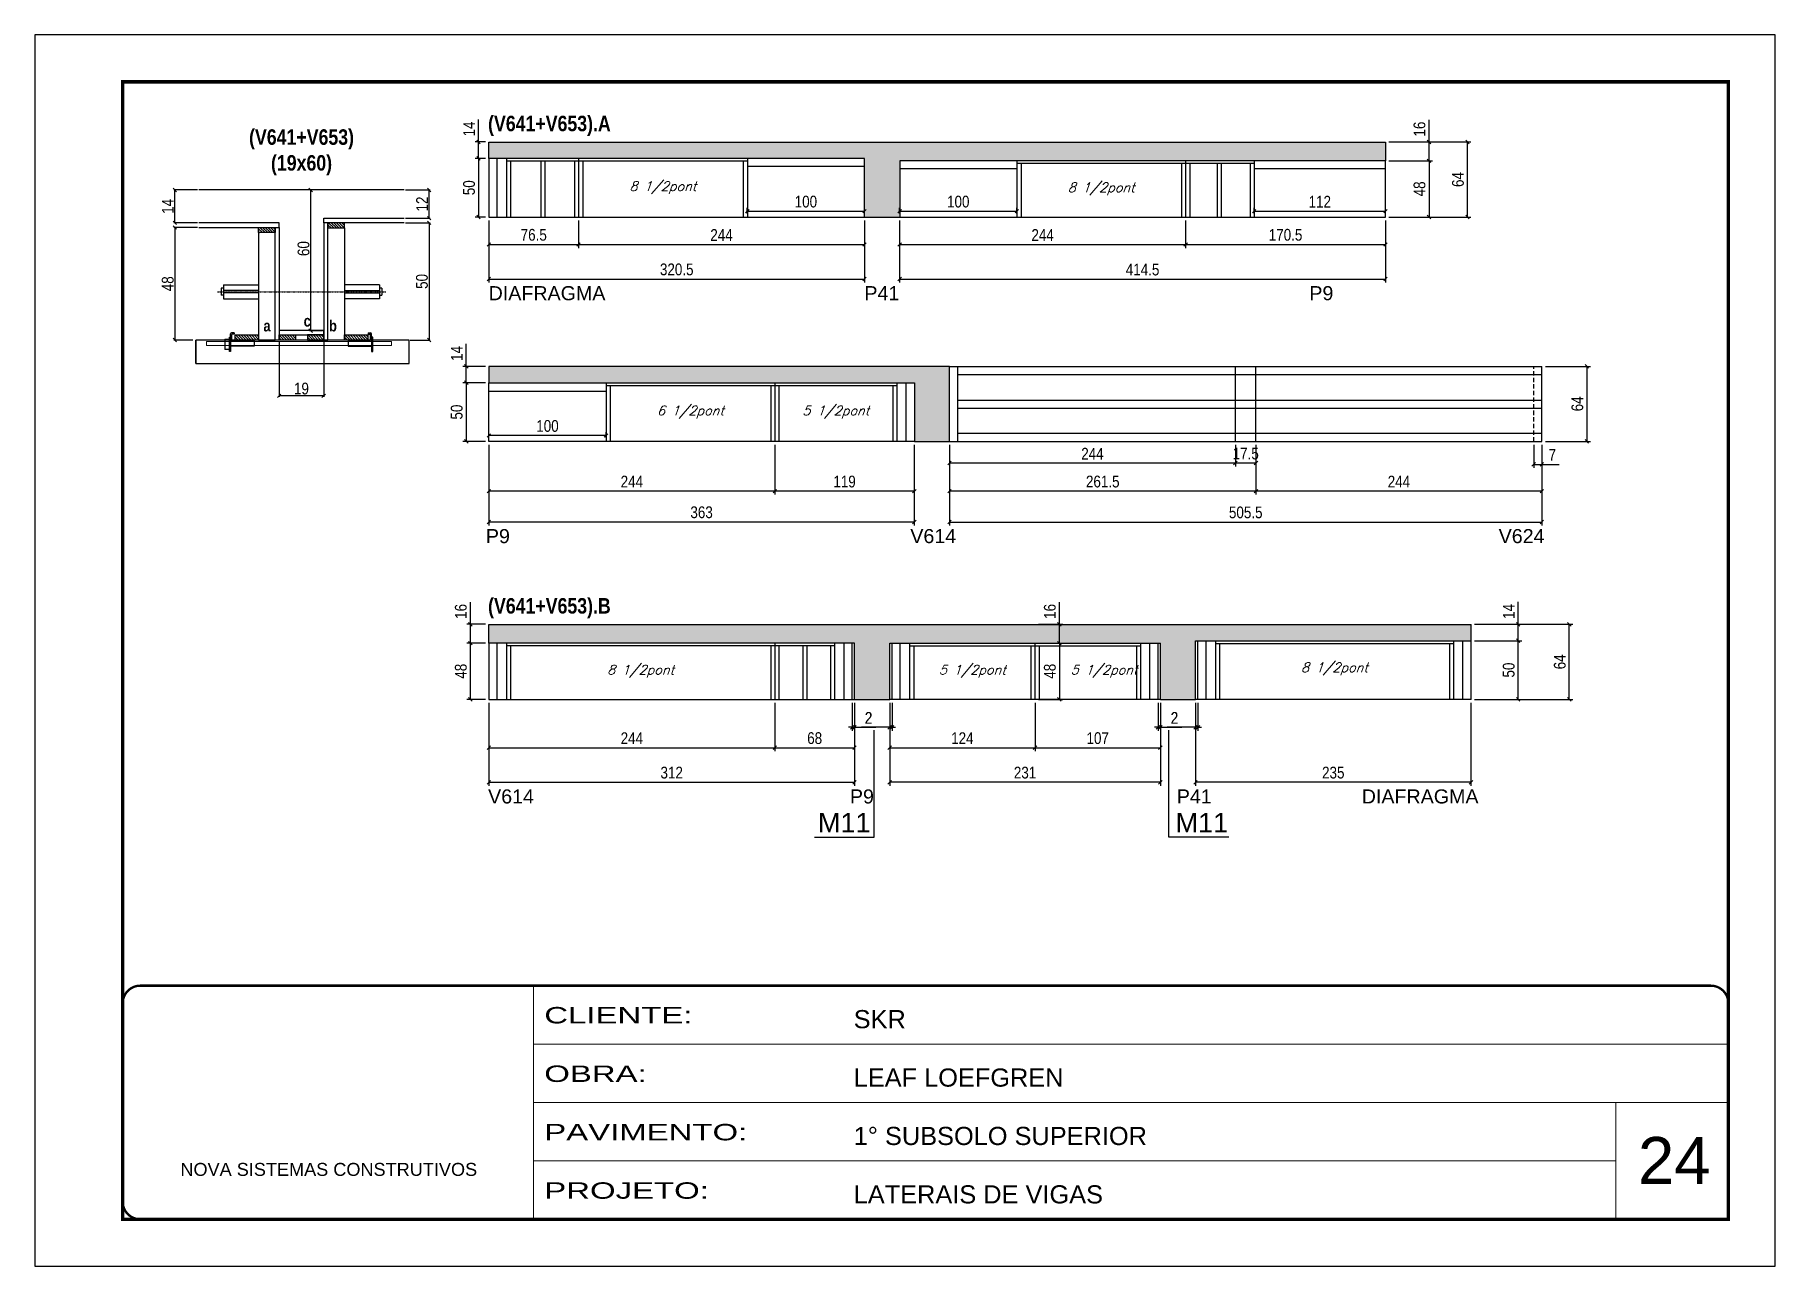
# Model space of a CAD drawing. Extents: x 3309 to 9590, y -2522 to 14608.
# Drawn here: x 8078 to 9563, y 7815 to 8865 of the extents above; entities that cross this region are included whole.
import ezdxf

# ---------------------------------------------------------------- set-up
doc = ezdxf.new("R2010")
doc.units = 0
for name, pattern in [('CONTINUO', [0]), ('DASHED', [0.75, 0.5, -0.25]), ('HIDDEN', [0.375, 0.25, -0.125])]:
    doc.linetypes.add(name, pattern=pattern)
for name, color, linetype in [('5', 5, 'Continuous'), ('barrote', 251, 'Continuous'), ('COTA', 241, 'Continuous'), ('detalhes', 4, 'Continuous'), ('NOMENCLATURA', 7, 'Continuous'), ('Painéis', 200, 'Continuous'), ('presilha', 1, 'Continuous'), ('SARR_2.2x10', 60, 'Continuous'), ('SARR_2.2x7', 40, 'Continuous'), ('SARR_3.5x7', 81, 'Continuous'), ('TENSOR', 3, 'Continuous'), ('texto', 7, 'Continuous')]:
    doc.layers.add(name, color=color, linetype=linetype)
for name, color, linetype, lineweight in [('CARIMBO', 255, 'Continuous', 9), ('CONCRETO', 251, 'Continuous', 25), ('Folhas', 255, 'Continuous', 9), ('SARRAFO DE PRESSAO', 251, 'DASHED', 9), ('SCO-___-LAJ', 2, 'Continuous', 0)]:
    doc.layers.add(name, color=color, linetype=linetype, lineweight=lineweight)
doc.layers.add('Laje_Perimetro', color=7, linetype='Continuous', plot=False)
doc.styles.add('ARIAL', font='arial.ttf')
doc.styles.add('COTA TECNICA', font='techl___.ttf', dxfattribs={"height": 10})
doc.styles.add('COTA TECNICA 2X', font='techl___.ttf', dxfattribs={"height": 10})
doc.styles.add('Romans', font='romans.shx')
doc.styles.get("Standard").update_dxf_attribs({"font": 'arial.ttf'})
doc.styles.add('TECNICA', font='techb___.ttf', dxfattribs={"height": 10})
doc.styles.add('Tecnologia', font='')
doc.styles.get('Tecnologia').set_extended_font_data('Forgotten Futurist')
doc.dimstyles.new('PAINEL', dxfattribs={"dimtxt": 10, "dimasz": 3, "dimexe": 3, "dimexo": 3, "dimgap": 3, "dimtad": 1, "dimdec": 1, "dimzin": 12, "dimdsep": 46, "dimtxsty": 'COTA TECNICA', "dimblk1": 'OBLIQUE', "dimblk2": 'OBLIQUE', "dimsah": 1, "dimcen": 0.9, "dimclrd": 4, "dimclre": 4, "dimclrt": 240, "dimadec": 1, "dimazin": 3, "dimtfac": 1, "dimtdec": 1, "dimtmove": 0, "dimatfit": 3, "dimfxl": 1, "dimtolj": 1, "dimtzin": 12, "dimarcsym": 0})
doc.dimstyles.new('SECAO', dxfattribs={"dimscale": 0.333333, "dimtxt": 5, "dimasz": 9, "dimexe": 3, "dimexo": 3, "dimgap": 3, "dimtad": 1, "dimdec": 1, "dimlfac": 0.5, "dimzin": 12, "dimdsep": 46, "dimtxsty": 'COTA TECNICA 2X', "dimblk1": 'OBLIQUE', "dimblk2": 'OBLIQUE', "dimsah": 1, "dimcen": 0.9, "dimclrd": 4, "dimclre": 4, "dimclrt": 240, "dimadec": 1, "dimazin": 3, "dimtfac": 1, "dimtdec": 1, "dimtmove": 0, "dimatfit": 3, "dimfxl": 1, "dimtolj": 1, "dimtzin": 12, "dimarcsym": 0})
pattern_1 = [(135, (41521.9704, -114907.4508), (-1.122532015, -1.122532015), [])]

msp = doc.modelspace()

# ---------------------------------------------------------------- texts
at = {"layer": '5', "linetype": 'Continuous'}
for s, p in [('DIAFRAGMA', (8465.11, 8638.68)), ('P41', (8785.71, 8638.68)), ('P9', (9165.38, 8638.68)), ('P9', (8462.75, 8431.53)), ('V614', (8824.91, 8431.53)), ('V624', (9326.92, 8431.53)), ('V614', (8464.64, 8209.54)), ('P9', (8773.36, 8209.54)), ('P41', (9052.28, 8209.54, 0)), ('DIAFRAGMA', (9210.1, 8209.54))]:
    msp.add_text(s, height=12, rotation=0.00004, dxfattribs=at).set_placement(p)
at = {"layer": 'CARIMBO', "style": 'ARIAL'}
msp.add_text('24', height=40, dxfattribs=at).set_placement((9445.73, 7885.13))
at = {"layer": 'detalhes', "style": 'TECNICA'}
for s, p in [('a', (8272.96, 8612.08)), ('c', (8307.25, 8616.19)), ('b', (8328.93, 8612.07))]:
    msp.add_text(s, height=9.6, dxfattribs=at).set_placement(p)
at = {"layer": 'NOMENCLATURA', "style": 'TECNICA'}
for s, p in [('(V641+V653).A', (8464.63, 8782.78)), ('(V641+V653).B', (8464.63, 8371.47))]:
    msp.add_text(s, height=13.2, dxfattribs=at).set_placement(p)
at = {"layer": 'NOMENCLATURA', "linetype": 'Continuous'}
for p in [(8746.09, 8184.96), (9051.26, 8184.96)]:
    msp.add_text('M11', height=16.5, dxfattribs=at).set_placement(p)
at = {"layer": 'NOMENCLATURA', "insert": (8305.46, 8784.41), "char_height": 13.2, "attachment_point": 2, "style": 'TECNICA'}
msp.add_mtext_dynamic_manual_height_columns('(V641+V653)\\P(19x60)', width=300.2766, gutter_width=1, heights=[0], dxfattribs=at)
at = {"layer": 'texto', "color": 2, "char_height": 8, "attachment_point": 5, "style": 'Romans'}
for s, insert in [('{\\Q19;\\C256;8 1/2pont}', (8613.85, 8734.59)), ('{\\Q19;\\C256;8 1/2pont}', (8987.85, 8733.59)), ('{\\Q19;\\C256;6 1/2pont}', (8637.35, 8543.26)), ('{\\Q19;\\C256;5 1/2pont}', (8761.35, 8543.26)), ('{\\Q19;\\C256;8 1/2pont}', (9186.85, 8324.28)), ('{\\Q19;\\C256;8 1/2pont}', (8594.85, 8322.28)), ('{\\Q19;\\C256;5 1/2pont}', (8877.85, 8322.28)), ('{\\Q19;\\C256;5 1/2pont}', (8990.28, 8322.28))]:
    msp.add_mtext(s, dxfattribs=dict(at, insert=insert))

# ---------------------------------------------------------------- blocks, each defined once
blk = doc.blocks.new('9999999999')
at = {"color": 30, "linetype": 'CONTINUO'}
for p, q in [((98564.6, 34230.2), (98564.6, 34429.4)), ((98564.6, 34379.6), (99584, 34379.6)), ((98564.6, 34329.8), (99488, 34329.8)), ((99584, 34329.8), (99488, 34329.8)), ((99488, 34329.8), (99488, 34230.2)), ((98564.6, 34280), (99488, 34280))]:
    blk.add_line(p, q, dxfattribs=at)
at = {"color": 30, "linetype": 'CONTINUO', "const_width": 2}
blk.add_lwpolyline([(99584, 34230.2), (99584, 34414.4, 0.414214), (99569, 34429.4), (98229, 34429.4, 0.414214), (98214, 34414.4), (98214, 34245.2, 0.414214), (98229, 34230.2), (99584, 34230.2)], format="xyb", dxfattribs=at)
at = {"layer": 'Folhas'}
blk.add_lwpolyline([(98139, 34190.2), (99624, 34190.2), (99624, 35240.2), (98139, 35240.2)], close=True, dxfattribs=at)
at = {"layer": 'Folhas', "color": 30, "const_width": 3}
blk.add_lwpolyline([(98214, 34230.2), (99584, 34230.2), (99584, 35200.2), (98214, 35200.2)], close=True, dxfattribs=at)
at = {"color": 7, "linetype": 'Continuous', "ltscale": 5, "style": 'ARIAL'}
for s, height, p in [('SKR', 15.48, (98837.7, 34393.1)), ('LEAF LOEFGREN', 15.483, (98837.7, 34343.3)), ('1° SUBSOLO SUPERIOR', 15.483, (98837.7, 34293.5)), ('NOVA SISTEMAS CONSTRUTIVOS', 11.059, (98263.2, 34267.2)), ('LATERAIS DE VIGAS', 15.483, (98837.7, 34243.7))]:
    blk.add_text(s, height=height, dxfattribs=at).set_placement(p)
at = {"layer": 'Folhas', "color": 7, "style": 'Tecnologia', "width": 1.5}
for s, p in [('CLIENTE:', (98573.7, 34397.2)), ('OBRA:', (98573.7, 34347.3)), ('PAVIMENTO:', (98573.7, 34297.5)), ('PROJETO:', (98573.7, 34247.7))]:
    blk.add_text(s, height=14, dxfattribs=at).set_placement(p)
blk = doc.blocks.new('_Oblique')
at = {"color": 0, "linetype": 'ByBlock', "lineweight": -2}
blk.add_line((-0.5, -0.5), (0.5, 0.5), dxfattribs=at)
blk = doc.blocks.new('*D683')
at = {"layer": 'COTA', "color": 4, "lineweight": -2, "transparency": 16777216}
for p, q in [((8286.4, 8603.7), (8286.4, 8556.2)), ((8324.4, 8603.7), (8324.4, 8556.2)), ((8324.4, 8557.2), (8286.4, 8557.2))]:
    blk.add_line(p, q, dxfattribs=at)
at = {"layer": 'Defpoints', "color": 0, "transparency": 16777216}
for p in [(8286.4, 8604.7), (8324.4, 8604.7), (8286.4, 8557.2)]:
    blk.add_point(p, dxfattribs=at)
at = {"layer": 'COTA', "color": 4, "lineweight": -2, "transparency": 16777216, "xscale": 3, "yscale": 3, "zscale": 3, "rotation": 180}
blk.add_blockref('_Oblique', (8286.4, 8557.2), dxfattribs=at)
at = {"layer": 'COTA', "color": 4, "lineweight": -2, "transparency": 16777216, "xscale": 3, "yscale": 3, "zscale": 3}
blk.add_blockref('_Oblique', (8324.4, 8557.2), dxfattribs=at)
at = {"layer": 'COTA', "color": 240, "transparency": 16777216, "insert": (8305.4, 8563.3), "char_height": 10, "attachment_point": 5, "style": 'COTA TECNICA 2X'}
blk.add_mtext('\\A1;19', dxfattribs=at)
blk = doc.blocks.new('PRESILHA METÁLICA 1')
at = {"layer": 'presilha'}
for p, q in [((0, 13), (6, 13)), ((0, 13), (0, 0)), ((6, 0), (0, 0)), ((6, 15.5), (7.5, 15.5)), ((6, -2.5), (6, 15.5)), ((6, 13), (6, 0)), ((7.5, 10.6), (7.5, 19.9)), ((7.5, 15.5), (7.5, -2.5)), ((37.5, 4.1), (7.5, 4.1)), ((12, 21), (8.6, 21)), ((9, 11.6), (9, 18.9)), ((12, 19.5), (9.6, 19.5)), ((37.5, 11), (9.6, 11)), ((12, 21), (12, 19.5)), ((37.5, 11), (37.5, 4.1)), ((7.5, -2.5), (6, -2.5))]:
    blk.add_line(p, q, dxfattribs=at)
for centre, radius, start, end in [((8.6, 19.9), 1.14, 90, 180), ((9.6, 18.9), 0.57, 90, 180), ((9.6, 11.6), 0.57, 180, 270)]:
    blk.add_arc(centre, radius, start, end, dxfattribs=at)
blk = doc.blocks.new('PRESILHA METÁLICA 2')
at = {"layer": 'presilha'}
for p, q in [((-5.2, 23.5), (-5.2, 22)), ((-5.2, 23.5), (-1.9, 23.5)), ((-0.8, 14.6), (-0.8, 22.4)), ((-30.8, 13.5), (-30.8, 6.6)), ((-30.8, 13.5), (-2.8, 13.5)), ((-30.8, 6.6), (-0.8, 6.6)), ((-5.2, 22), (-2.8, 22)), ((-2.2, 14.1), (-2.2, 21.4)), ((0.8, 18), (-0.8, 18)), ((-0.8, 18), (-0.8, 0)), ((-0.8, 0), (0.8, 0)), ((0.8, 0), (0.8, 18))]:
    blk.add_line(p, q, dxfattribs=at)
for centre, radius, start, end in [((-1.9, 22.4), 1.14, 0, 90), ((-2.8, 21.4), 0.57, 0, 90), ((-2.8, 14.1), 0.57, 270, 0)]:
    blk.add_arc(centre, radius, start, end, dxfattribs=at)
blk = doc.blocks.new('*D684')
at = {"layer": 'COTA', "color": 4, "lineweight": -2, "transparency": 16777216}
for p, q in [((8216.7, 8700.7), (8196.4, 8700.7)), ((8197.4, 8700.7), (8197.4, 8604.7)), ((8212.6, 8604.7), (8196.4, 8604.7))]:
    blk.add_line(p, q, dxfattribs=at)
at = {"layer": 'Defpoints', "color": 0, "transparency": 16777216}
for p in [(8217.7, 8700.7), (8197.4, 8604.7), (8213.6, 8604.7)]:
    blk.add_point(p, dxfattribs=at)
at = {"layer": 'COTA', "color": 4, "lineweight": -2, "transparency": 16777216, "xscale": 3, "yscale": 3, "zscale": 3}
for p, rotation in [((8197.4, 8700.7), 90), ((8197.4, 8604.7), 270)]:
    blk.add_blockref('_Oblique', p, dxfattribs=dict(at, rotation=rotation))
at = {"layer": 'COTA', "color": 240, "transparency": 16777216, "insert": (8191.3, 8652.7), "char_height": 10, "attachment_point": 5, "rotation": 90, "style": 'COTA TECNICA 2X'}
blk.add_mtext('\\A1;48', dxfattribs=at)
blk = doc.blocks.new('*D685')
at = {"layer": 'COTA', "color": 4, "lineweight": -2, "transparency": 16777216}
for p, q in [((8394.1, 8704.7), (8415.3, 8704.7)), ((8414.3, 8704.7), (8414.3, 8604.7)), ((8398.2, 8604.7), (8415.3, 8604.7))]:
    blk.add_line(p, q, dxfattribs=at)
at = {"layer": 'Defpoints', "color": 0, "transparency": 16777216}
for p in [(8393.1, 8704.7), (8397.2, 8604.7), (8414.3, 8604.7)]:
    blk.add_point(p, dxfattribs=at)
at = {"layer": 'COTA', "color": 4, "lineweight": -2, "transparency": 16777216, "xscale": 3, "yscale": 3, "zscale": 3}
for p, rotation in [((8414.3, 8704.7), 90), ((8414.3, 8604.7), 270)]:
    blk.add_blockref('_Oblique', p, dxfattribs=dict(at, rotation=rotation))
at = {"layer": 'COTA', "color": 240, "transparency": 16777216, "insert": (8408.2, 8654.7), "char_height": 10, "attachment_point": 5, "rotation": 90, "style": 'COTA TECNICA 2X'}
blk.add_mtext('\\A1;50', dxfattribs=at)
blk = doc.blocks.new('*D686')
at = {"layer": 'COTA', "color": 4, "lineweight": -2, "transparency": 16777216}
for p, q in [((8323.4, 8732.7), (8312.3, 8732.7)), ((8313.3, 8612.7), (8313.3, 8732.7)), ((8323.4, 8612.7), (8312.3, 8612.7))]:
    blk.add_line(p, q, dxfattribs=at)
at = {"layer": 'Defpoints', "color": 0, "transparency": 16777216}
for p in [(8313.3, 8732.7), (8324.4, 8732.7), (8324.4, 8612.7)]:
    blk.add_point(p, dxfattribs=at)
at = {"layer": 'COTA', "color": 4, "lineweight": -2, "transparency": 16777216, "xscale": 3, "yscale": 3, "zscale": 3}
for p, rotation in [((8313.3, 8732.7), 90), ((8313.3, 8612.7), 270)]:
    blk.add_blockref('_Oblique', p, dxfattribs=dict(at, rotation=rotation))
at = {"layer": 'COTA', "color": 240, "transparency": 16777216, "insert": (8307.2, 8682.7), "char_height": 10, "attachment_point": 5, "rotation": 90, "style": 'COTA TECNICA 2X'}
blk.add_mtext('\\A1;60', dxfattribs=at)
blk = doc.blocks.new('*D687')
at = {"layer": 'COTA', "color": 4, "lineweight": -2, "transparency": 16777216}
for p, q in [((8394.1, 8732.7), (8415.3, 8732.7)), ((8414.3, 8708.7), (8414.3, 8732.7)), ((8394.1, 8708.7), (8415.3, 8708.7))]:
    blk.add_line(p, q, dxfattribs=at)
at = {"layer": 'Defpoints', "color": 0, "transparency": 16777216}
for p in [(8393.1, 8732.7), (8414.3, 8732.7), (8393.1, 8708.7)]:
    blk.add_point(p, dxfattribs=at)
at = {"layer": 'COTA', "color": 4, "lineweight": -2, "transparency": 16777216, "xscale": 3, "yscale": 3, "zscale": 3}
for p, rotation in [((8414.3, 8732.7), 90), ((8414.3, 8708.7), 270)]:
    blk.add_blockref('_Oblique', p, dxfattribs=dict(at, rotation=rotation))
at = {"layer": 'COTA', "color": 240, "transparency": 16777216, "insert": (8408.3, 8720.7), "char_height": 10, "attachment_point": 5, "rotation": 90, "style": 'COTA TECNICA 2X'}
blk.add_mtext('\\A1;12', dxfattribs=at)
blk = doc.blocks.new('*D688')
at = {"layer": 'COTA', "color": 4, "lineweight": -2, "transparency": 16777216}
for p, q in [((8216.7, 8732.7), (8196.4, 8732.7)), ((8197.4, 8704.7), (8197.4, 8732.7)), ((8216.7, 8704.7), (8196.4, 8704.7))]:
    blk.add_line(p, q, dxfattribs=at)
at = {"layer": 'Defpoints', "color": 0, "transparency": 16777216}
for p in [(8197.4, 8732.7), (8217.7, 8732.7), (8217.7, 8704.7)]:
    blk.add_point(p, dxfattribs=at)
at = {"layer": 'COTA', "color": 4, "lineweight": -2, "transparency": 16777216, "xscale": 3, "yscale": 3, "zscale": 3}
for p, rotation in [((8197.4, 8732.7), 90), ((8197.4, 8704.7), 270)]:
    blk.add_blockref('_Oblique', p, dxfattribs=dict(at, rotation=rotation))
at = {"layer": 'COTA', "color": 240, "transparency": 16777216, "insert": (8191.3, 8718.7), "char_height": 10, "attachment_point": 5, "rotation": 90, "style": 'COTA TECNICA 2X'}
blk.add_mtext('\\A1;14', dxfattribs=at)
blk = doc.blocks.new('*D693')
at = {"layer": 'COTA', "color": 4, "lineweight": -2, "transparency": 16777216}
for p, q in [((8465.3, 8706.6), (8465.3, 8653.7)), ((8785.8, 8706.6), (8785.8, 8653.7)), ((8465.3, 8656.7), (8785.8, 8656.7))]:
    blk.add_line(p, q, dxfattribs=at)
at = {"layer": 'Defpoints', "color": 0, "transparency": 16777216}
for p in [(8465.3, 8709.6, 0), (8785.8, 8709.6, 0), (8785.8, 8656.7)]:
    blk.add_point(p, dxfattribs=at)
at = {"layer": 'COTA', "color": 4, "lineweight": -2, "transparency": 16777216, "xscale": 3, "yscale": 3, "zscale": 3, "rotation": 180}
blk.add_blockref('_Oblique', (8465.3, 8656.7), dxfattribs=at)
at = {"layer": 'COTA', "color": 4, "lineweight": -2, "transparency": 16777216, "xscale": 3, "yscale": 3, "zscale": 3}
blk.add_blockref('_Oblique', (8785.8, 8656.7), dxfattribs=at)
at = {"layer": 'COTA', "color": 240, "transparency": 16777216, "insert": (8625.6, 8664.9), "char_height": 10, "attachment_point": 5, "style": 'COTA TECNICA'}
blk.add_mtext('\\A1;320.5', dxfattribs=at)
blk = doc.blocks.new('*D694')
at = {"layer": 'COTA', "color": 4, "lineweight": -2, "transparency": 16777216}
for p, q in [((8815.8, 8706.6), (8815.8, 8653.7)), ((9230.3, 8706.6), (9230.3, 8653.7)), ((8815.8, 8656.7), (9230.3, 8656.7))]:
    blk.add_line(p, q, dxfattribs=at)
at = {"layer": 'Defpoints', "color": 0, "transparency": 16777216}
for p in [(8815.8, 8709.6, 0), (9230.3, 8709.6, 0), (9230.3, 8656.7)]:
    blk.add_point(p, dxfattribs=at)
at = {"layer": 'COTA', "color": 4, "lineweight": -2, "transparency": 16777216, "xscale": 3, "yscale": 3, "zscale": 3, "rotation": 180}
blk.add_blockref('_Oblique', (8815.8, 8656.7), dxfattribs=at)
at = {"layer": 'COTA', "color": 4, "lineweight": -2, "transparency": 16777216, "xscale": 3, "yscale": 3, "zscale": 3}
blk.add_blockref('_Oblique', (9230.3, 8656.7), dxfattribs=at)
at = {"layer": 'COTA', "color": 240, "transparency": 16777216, "insert": (9023.1, 8664.8), "char_height": 10, "attachment_point": 5, "style": 'COTA TECNICA'}
blk.add_mtext('\\A1;414.5', dxfattribs=at)
blk = doc.blocks.new('*D691')
at = {"layer": 'COTA', "color": 4, "lineweight": -2, "transparency": 16777216}
for p, q in [((8815.8, 8706.6), (8815.8, 8683.2)), ((9059.8, 8706.6), (9059.8, 8683.2)), ((8815.8, 8686.2), (9059.8, 8686.2))]:
    blk.add_line(p, q, dxfattribs=at)
at = {"layer": 'Defpoints', "color": 0, "transparency": 16777216}
for p in [(8815.8, 8709.6), (9059.8, 8709.6), (9059.8, 8686.2)]:
    blk.add_point(p, dxfattribs=at)
at = {"layer": 'COTA', "color": 4, "lineweight": -2, "transparency": 16777216, "xscale": 3, "yscale": 3, "zscale": 3, "rotation": 180}
blk.add_blockref('_Oblique', (8815.8, 8686.2), dxfattribs=at)
at = {"layer": 'COTA', "color": 4, "lineweight": -2, "transparency": 16777216, "xscale": 3, "yscale": 3, "zscale": 3}
blk.add_blockref('_Oblique', (9059.8, 8686.2), dxfattribs=at)
at = {"layer": 'COTA', "color": 240, "transparency": 16777216, "insert": (8937.8, 8694.3), "char_height": 10, "attachment_point": 5, "style": 'COTA TECNICA'}
blk.add_mtext('\\A1;244', dxfattribs=at)
blk = doc.blocks.new('*D692')
at = {"layer": 'COTA', "color": 4, "lineweight": -2, "transparency": 16777216}
for p, q in [((9059.8, 8706.6), (9059.8, 8683.2)), ((9230.3, 8706.6), (9230.3, 8683.2)), ((9059.8, 8686.2), (9230.3, 8686.2))]:
    blk.add_line(p, q, dxfattribs=at)
at = {"layer": 'Defpoints', "color": 0, "transparency": 16777216}
for p in [(9059.8, 8709.6), (9230.3, 8709.6), (9230.3, 8686.2)]:
    blk.add_point(p, dxfattribs=at)
at = {"layer": 'COTA', "color": 4, "lineweight": -2, "transparency": 16777216, "xscale": 3, "yscale": 3, "zscale": 3, "rotation": 180}
blk.add_blockref('_Oblique', (9059.8, 8686.2), dxfattribs=at)
at = {"layer": 'COTA', "color": 4, "lineweight": -2, "transparency": 16777216, "xscale": 3, "yscale": 3, "zscale": 3}
blk.add_blockref('_Oblique', (9230.3, 8686.2), dxfattribs=at)
at = {"layer": 'COTA', "color": 240, "transparency": 16777216, "insert": (9145.1, 8694.4), "char_height": 10, "attachment_point": 5, "style": 'COTA TECNICA'}
blk.add_mtext('\\A1;170.5', dxfattribs=at)
blk = doc.blocks.new('*D689')
at = {"layer": 'COTA', "color": 4, "lineweight": -2, "transparency": 16777216}
for p, q in [((8462.3, 8759.6), (8453.5, 8759.6)), ((8456.5, 8759.6), (8456.5, 8709.6)), ((8462.3, 8709.6), (8453.5, 8709.6))]:
    blk.add_line(p, q, dxfattribs=at)
at = {"layer": 'Defpoints', "color": 0, "transparency": 16777216}
for p in [(8465.3, 8759.6), (8456.5, 8709.6), (8465.3, 8709.6)]:
    blk.add_point(p, dxfattribs=at)
at = {"layer": 'COTA', "color": 4, "lineweight": -2, "transparency": 16777216, "xscale": 3, "yscale": 3, "zscale": 3}
for p, rotation in [((8456.5, 8759.6), 90), ((8456.5, 8709.6), 270)]:
    blk.add_blockref('_Oblique', p, dxfattribs=dict(at, rotation=rotation))
at = {"layer": 'COTA', "color": 240, "transparency": 16777216, "insert": (8448.4, 8734.6), "char_height": 10, "attachment_point": 5, "rotation": 90, "style": 'COTA TECNICA'}
blk.add_mtext('\\A1;50', dxfattribs=at)
blk = doc.blocks.new('*D690')
at = {"layer": 'COTA', "color": 4, "lineweight": -2, "transparency": 16777216}
for p, q in [((8456.5, 8773.6), (8456.5, 8792.7)), ((8462.3, 8773.6), (8453.5, 8773.6)), ((8456.5, 8759.6), (8456.5, 8773.6)), ((8462.3, 8759.6), (8453.5, 8759.6))]:
    blk.add_line(p, q, dxfattribs=at)
at = {"layer": 'Defpoints', "color": 0, "transparency": 16777216}
for p in [(8456.5, 8773.6), (8465.3, 8773.6), (8465.3, 8759.6)]:
    blk.add_point(p, dxfattribs=at)
at = {"layer": 'COTA', "color": 4, "lineweight": -2, "transparency": 16777216, "xscale": 3, "yscale": 3, "zscale": 3}
for p, rotation in [((8456.5, 8773.6), 90), ((8456.5, 8759.6), 270)]:
    blk.add_blockref('_Oblique', p, dxfattribs=dict(at, rotation=rotation))
at = {"layer": 'COTA', "color": 240, "transparency": 16777216, "insert": (8448.4, 8784.7), "char_height": 10, "attachment_point": 5, "rotation": 90, "style": 'COTA TECNICA'}
blk.add_mtext('\\A1;14', dxfattribs=at)
blk = doc.blocks.new('*D695')
at = {"layer": 'COTA', "color": 4, "lineweight": -2, "transparency": 16777216}
for p, q in [((8465.3, 8706.6), (8465.3, 8683.2)), ((8541.8, 8706.6), (8541.8, 8683.2)), ((8465.3, 8686.2), (8541.8, 8686.2))]:
    blk.add_line(p, q, dxfattribs=at)
at = {"layer": 'Defpoints', "color": 0, "transparency": 16777216}
for p in [(8465.3, 8709.6), (8541.8, 8709.6), (8541.8, 8686.2)]:
    blk.add_point(p, dxfattribs=at)
at = {"layer": 'COTA', "color": 4, "lineweight": -2, "transparency": 16777216, "xscale": 3, "yscale": 3, "zscale": 3, "rotation": 180}
blk.add_blockref('_Oblique', (8465.3, 8686.2), dxfattribs=at)
at = {"layer": 'COTA', "color": 4, "lineweight": -2, "transparency": 16777216, "xscale": 3, "yscale": 3, "zscale": 3}
blk.add_blockref('_Oblique', (8541.8, 8686.2), dxfattribs=at)
at = {"layer": 'COTA', "color": 240, "transparency": 16777216, "insert": (8503.6, 8694.4), "char_height": 10, "attachment_point": 5, "style": 'COTA TECNICA'}
blk.add_mtext('\\A1;76.5', dxfattribs=at)
blk = doc.blocks.new('*D696')
at = {"layer": 'COTA', "color": 4, "lineweight": -2, "transparency": 16777216}
for p, q in [((8541.8, 8706.6), (8541.8, 8683.2)), ((8785.8, 8706.6), (8785.8, 8683.2)), ((8541.8, 8686.2), (8785.8, 8686.2))]:
    blk.add_line(p, q, dxfattribs=at)
at = {"layer": 'Defpoints', "color": 0, "transparency": 16777216}
for p in [(8541.8, 8709.6), (8785.8, 8709.6), (8785.8, 8686.2)]:
    blk.add_point(p, dxfattribs=at)
at = {"layer": 'COTA', "color": 4, "lineweight": -2, "transparency": 16777216, "xscale": 3, "yscale": 3, "zscale": 3, "rotation": 180}
blk.add_blockref('_Oblique', (8541.8, 8686.2), dxfattribs=at)
at = {"layer": 'COTA', "color": 4, "lineweight": -2, "transparency": 16777216, "xscale": 3, "yscale": 3, "zscale": 3}
blk.add_blockref('_Oblique', (8785.8, 8686.2), dxfattribs=at)
at = {"layer": 'COTA', "color": 240, "transparency": 16777216, "insert": (8663.8, 8694.3), "char_height": 10, "attachment_point": 5, "style": 'COTA TECNICA'}
blk.add_mtext('\\A1;244', dxfattribs=at)
blk = doc.blocks.new('*D697')
at = {"layer": 'COTA', "color": 4, "lineweight": -2, "transparency": 16777216}
for p, q in [((8685.8, 8712.6), (8685.8, 8717.6)), ((8785.8, 8712.6), (8785.8, 8717.6)), ((8685.8, 8714.6), (8785.8, 8714.6))]:
    blk.add_line(p, q, dxfattribs=at)
at = {"layer": 'Defpoints', "color": 0, "transparency": 16777216}
for p in [(8685.8, 8709.6), (8785.8, 8714.6), (8785.8, 8709.6)]:
    blk.add_point(p, dxfattribs=at)
at = {"layer": 'COTA', "color": 4, "lineweight": -2, "transparency": 16777216, "xscale": 3, "yscale": 3, "zscale": 3, "rotation": 180}
blk.add_blockref('_Oblique', (8685.8, 8714.6), dxfattribs=at)
at = {"layer": 'COTA', "color": 4, "lineweight": -2, "transparency": 16777216, "xscale": 3, "yscale": 3, "zscale": 3}
blk.add_blockref('_Oblique', (8785.8, 8714.6), dxfattribs=at)
at = {"layer": 'COTA', "color": 240, "transparency": 16777216, "insert": (8735.8, 8722.7), "char_height": 10, "attachment_point": 5, "style": 'COTA TECNICA'}
blk.add_mtext('\\A1;100', dxfattribs=at)
blk = doc.blocks.new('*D698')
at = {"layer": 'COTA', "color": 4, "lineweight": -2, "transparency": 16777216}
for p, q in [((8815.8, 8712.6), (8815.8, 8717.6)), ((8915.8, 8712.6), (8915.8, 8717.6)), ((8815.8, 8714.6), (8915.8, 8714.6))]:
    blk.add_line(p, q, dxfattribs=at)
at = {"layer": 'Defpoints', "color": 0, "transparency": 16777216}
for p in [(8815.8, 8709.6), (8915.8, 8714.6), (8915.8, 8709.6)]:
    blk.add_point(p, dxfattribs=at)
at = {"layer": 'COTA', "color": 4, "lineweight": -2, "transparency": 16777216, "xscale": 3, "yscale": 3, "zscale": 3, "rotation": 180}
blk.add_blockref('_Oblique', (8815.8, 8714.6), dxfattribs=at)
at = {"layer": 'COTA', "color": 4, "lineweight": -2, "transparency": 16777216, "xscale": 3, "yscale": 3, "zscale": 3}
blk.add_blockref('_Oblique', (8915.8, 8714.6), dxfattribs=at)
at = {"layer": 'COTA', "color": 240, "transparency": 16777216, "insert": (8865.8, 8722.7), "char_height": 10, "attachment_point": 5, "style": 'COTA TECNICA'}
blk.add_mtext('\\A1;100', dxfattribs=at)
blk = doc.blocks.new('*D699')
at = {"layer": 'COTA', "color": 4, "lineweight": -2, "transparency": 16777216}
for p, q in [((9118.3, 8712.6), (9118.3, 8717.6)), ((9230.3, 8712.6), (9230.3, 8717.6)), ((9118.3, 8714.6), (9230.3, 8714.6))]:
    blk.add_line(p, q, dxfattribs=at)
at = {"layer": 'Defpoints', "color": 0, "transparency": 16777216}
for p in [(9118.3, 8709.6), (9230.3, 8714.6), (9230.3, 8709.6)]:
    blk.add_point(p, dxfattribs=at)
at = {"layer": 'COTA', "color": 4, "lineweight": -2, "transparency": 16777216, "xscale": 3, "yscale": 3, "zscale": 3, "rotation": 180}
blk.add_blockref('_Oblique', (9118.3, 8714.6), dxfattribs=at)
at = {"layer": 'COTA', "color": 4, "lineweight": -2, "transparency": 16777216, "xscale": 3, "yscale": 3, "zscale": 3}
blk.add_blockref('_Oblique', (9230.3, 8714.6), dxfattribs=at)
at = {"layer": 'COTA', "color": 240, "transparency": 16777216, "insert": (9174.3, 8722.7), "char_height": 10, "attachment_point": 5, "style": 'COTA TECNICA'}
blk.add_mtext('\\A1;112', dxfattribs=at)
blk = doc.blocks.new('*D700')
at = {"layer": 'COTA', "color": 4, "lineweight": -2, "transparency": 16777216}
for p, q in [((9233.3, 8757.6), (9270.5, 8757.6)), ((9267.5, 8757.6), (9267.5, 8709.6)), ((9233.3, 8709.6), (9270.5, 8709.6))]:
    blk.add_line(p, q, dxfattribs=at)
at = {"layer": 'Defpoints', "color": 0, "transparency": 16777216}
for p in [(9230.3, 8757.6), (9230.3, 8709.6), (9267.5, 8709.6)]:
    blk.add_point(p, dxfattribs=at)
at = {"layer": 'COTA', "color": 4, "lineweight": -2, "transparency": 16777216, "xscale": 3, "yscale": 3, "zscale": 3}
for p, rotation in [((9267.5, 8757.6), 90), ((9267.5, 8709.6), 270)]:
    blk.add_blockref('_Oblique', p, dxfattribs=dict(at, rotation=rotation))
at = {"layer": 'COTA', "color": 240, "transparency": 16777216, "insert": (9259.4, 8733.6), "char_height": 10, "attachment_point": 5, "rotation": 90, "style": 'COTA TECNICA'}
blk.add_mtext('\\A1;48', dxfattribs=at)
blk = doc.blocks.new('*D701')
at = {"layer": 'COTA', "color": 4, "lineweight": -2, "transparency": 16777216}
for p, q in [((9267.5, 8773.6), (9267.5, 8792.6)), ((9233.3, 8773.6), (9270.5, 8773.6)), ((9267.5, 8757.6), (9267.5, 8773.6)), ((9233.3, 8757.6), (9270.5, 8757.6))]:
    blk.add_line(p, q, dxfattribs=at)
at = {"layer": 'Defpoints', "color": 0, "transparency": 16777216}
for p in [(9230.3, 8773.6), (9267.5, 8773.6), (9230.3, 8757.6)]:
    blk.add_point(p, dxfattribs=at)
at = {"layer": 'COTA', "color": 4, "lineweight": -2, "transparency": 16777216, "xscale": 3, "yscale": 3, "zscale": 3}
for p, rotation in [((9267.5, 8773.6), 90), ((9267.5, 8757.6), 270)]:
    blk.add_blockref('_Oblique', p, dxfattribs=dict(at, rotation=rotation))
at = {"layer": 'COTA', "color": 240, "transparency": 16777216, "insert": (9259.4, 8784.6), "char_height": 10, "attachment_point": 5, "rotation": 90, "style": 'COTA TECNICA'}
blk.add_mtext('\\A1;16', dxfattribs=at)
blk = doc.blocks.new('*D702')
at = {"layer": 'COTA', "color": 4, "lineweight": -2, "transparency": 16777216}
for p, q in [((9233.3, 8773.6), (9303.3, 8773.6)), ((9300.3, 8709.6), (9300.3, 8773.6)), ((9233.3, 8709.6), (9303.3, 8709.6))]:
    blk.add_line(p, q, dxfattribs=at)
at = {"layer": 'Defpoints', "color": 0, "transparency": 16777216}
for p in [(9230.3, 8773.6), (9300.3, 8773.6), (9230.3, 8709.6)]:
    blk.add_point(p, dxfattribs=at)
at = {"layer": 'COTA', "color": 4, "lineweight": -2, "transparency": 16777216, "xscale": 3, "yscale": 3, "zscale": 3}
for p, rotation in [((9300.3, 8773.6), 90), ((9300.3, 8709.6), 270)]:
    blk.add_blockref('_Oblique', p, dxfattribs=dict(at, rotation=rotation))
at = {"layer": 'COTA', "color": 240, "transparency": 16777216, "insert": (9292.2, 8741.6), "char_height": 10, "attachment_point": 5, "rotation": 90, "style": 'COTA TECNICA'}
blk.add_mtext('\\A1;64', dxfattribs=at)
blk = doc.blocks.new('*D704')
at = {"layer": 'COTA', "color": 4, "lineweight": -2, "transparency": 16777216}
for p, q in [((8465.3, 8515.3), (8465.3, 8446.5)), ((8828.3, 8515.3), (8828.3, 8446.5)), ((8828.3, 8449.5), (8465.3, 8449.5))]:
    blk.add_line(p, q, dxfattribs=at)
at = {"layer": 'Defpoints', "color": 0, "transparency": 16777216}
for p in [(8465.3, 8518.3, 0), (8828.3, 8518.3, 0), (8465.3, 8449.5)]:
    blk.add_point(p, dxfattribs=at)
at = {"layer": 'COTA', "color": 4, "lineweight": -2, "transparency": 16777216, "xscale": 3, "yscale": 3, "zscale": 3, "rotation": 180}
blk.add_blockref('_Oblique', (8465.3, 8449.5), dxfattribs=at)
at = {"layer": 'COTA', "color": 4, "lineweight": -2, "transparency": 16777216, "xscale": 3, "yscale": 3, "zscale": 3}
blk.add_blockref('_Oblique', (8828.3, 8449.5), dxfattribs=at)
at = {"layer": 'COTA', "color": 240, "transparency": 16777216, "insert": (8646.8, 8457.8), "char_height": 10, "attachment_point": 5, "style": 'COTA TECNICA'}
blk.add_mtext('\\A1;363', dxfattribs=at)
blk = doc.blocks.new('*D705')
at = {"layer": 'COTA', "color": 4, "lineweight": -2, "transparency": 16777216}
for p, q in [((8709.3, 8515.3), (8709.3, 8472.9)), ((8828.3, 8515.3), (8828.3, 8472.9)), ((8828.3, 8475.9), (8709.3, 8475.9))]:
    blk.add_line(p, q, dxfattribs=at)
at = {"layer": 'Defpoints', "color": 0, "transparency": 16777216}
for p in [(8709.3, 8518.3), (8828.3, 8518.3), (8709.3, 8475.9)]:
    blk.add_point(p, dxfattribs=at)
at = {"layer": 'COTA', "color": 4, "lineweight": -2, "transparency": 16777216, "xscale": 3, "yscale": 3, "zscale": 3, "rotation": 180}
blk.add_blockref('_Oblique', (8709.3, 8475.9), dxfattribs=at)
at = {"layer": 'COTA', "color": 4, "lineweight": -2, "transparency": 16777216, "xscale": 3, "yscale": 3, "zscale": 3}
blk.add_blockref('_Oblique', (8828.3, 8475.9), dxfattribs=at)
at = {"layer": 'COTA', "color": 240, "transparency": 16777216, "insert": (8768.8, 8484), "char_height": 10, "attachment_point": 5, "style": 'COTA TECNICA'}
blk.add_mtext('\\A1;119', dxfattribs=at)
blk = doc.blocks.new('*D706')
at = {"layer": 'COTA', "color": 4, "lineweight": -2, "transparency": 16777216}
for p, q in [((8465.3, 8515.3), (8465.3, 8472.9)), ((8709.3, 8515.3), (8709.3, 8472.9)), ((8709.3, 8475.9), (8465.3, 8475.9))]:
    blk.add_line(p, q, dxfattribs=at)
at = {"layer": 'Defpoints', "color": 0, "transparency": 16777216}
for p in [(8465.3, 8518.3), (8709.3, 8518.3), (8465.3, 8475.9)]:
    blk.add_point(p, dxfattribs=at)
at = {"layer": 'COTA', "color": 4, "lineweight": -2, "transparency": 16777216, "xscale": 3, "yscale": 3, "zscale": 3, "rotation": 180}
blk.add_blockref('_Oblique', (8465.3, 8475.9), dxfattribs=at)
at = {"layer": 'COTA', "color": 4, "lineweight": -2, "transparency": 16777216, "xscale": 3, "yscale": 3, "zscale": 3}
blk.add_blockref('_Oblique', (8709.3, 8475.9), dxfattribs=at)
at = {"layer": 'COTA', "color": 240, "transparency": 16777216, "insert": (8587.3, 8484), "char_height": 10, "attachment_point": 5, "style": 'COTA TECNICA'}
blk.add_mtext('\\A1;244', dxfattribs=at)
blk = doc.blocks.new('*D703')
at = {"layer": 'COTA', "color": 4, "lineweight": -2, "transparency": 16777216}
for p, q in [((8465.3, 8521.3), (8465.3, 8526.3)), ((8565.3, 8521.3), (8565.3, 8526.3)), ((8565.3, 8523.3), (8465.3, 8523.3))]:
    blk.add_line(p, q, dxfattribs=at)
at = {"layer": 'Defpoints', "color": 0, "transparency": 16777216}
for p in [(8465.3, 8523.3), (8465.3, 8518.3), (8565.3, 8518.3)]:
    blk.add_point(p, dxfattribs=at)
at = {"layer": 'COTA', "color": 4, "lineweight": -2, "transparency": 16777216, "xscale": 3, "yscale": 3, "zscale": 3, "rotation": 180}
blk.add_blockref('_Oblique', (8465.3, 8523.3), dxfattribs=at)
at = {"layer": 'COTA', "color": 4, "lineweight": -2, "transparency": 16777216, "xscale": 3, "yscale": 3, "zscale": 3}
blk.add_blockref('_Oblique', (8565.3, 8523.3), dxfattribs=at)
at = {"layer": 'COTA', "color": 240, "transparency": 16777216, "insert": (8515.3, 8531.4), "char_height": 10, "attachment_point": 5, "style": 'COTA TECNICA'}
blk.add_mtext('\\A1;100', dxfattribs=at)
blk = doc.blocks.new('*D707')
at = {"layer": 'COTA', "color": 4, "linetype": 'ByBlock', "lineweight": -2, "transparency": 16777216}
for p, q in [((8858.3, 8515.3), (8858.3, 8446.5)), ((9363.8, 8515.3), (9363.8, 8446.5)), ((8858.3, 8449.5), (9363.8, 8449.5))]:
    blk.add_line(p, q, dxfattribs=at)
at = {"layer": 'Defpoints', "color": 0, "linetype": 'ByBlock', "transparency": 16777216}
for p in [(8858.3, 8518.3), (9363.8, 8518.3), (9363.8, 8449.5)]:
    blk.add_point(p, dxfattribs=at)
at = {"layer": 'COTA', "color": 4, "linetype": 'ByBlock', "lineweight": -2, "transparency": 16777216, "xscale": 3, "yscale": 3, "zscale": 3, "rotation": 180}
blk.add_blockref('_Oblique', (8858.3, 8449.5), dxfattribs=at)
at = {"layer": 'COTA', "color": 4, "linetype": 'ByBlock', "lineweight": -2, "transparency": 16777216, "xscale": 3, "yscale": 3, "zscale": 3}
blk.add_blockref('_Oblique', (9363.8, 8449.5), dxfattribs=at)
at = {"layer": 'COTA', "color": 240, "linetype": 'ByBlock', "transparency": 16777216, "insert": (9111.1, 8457.7), "char_height": 10, "attachment_point": 5, "style": 'COTA TECNICA'}
blk.add_mtext('\\A1;505.5', dxfattribs=at)
blk = doc.blocks.new('*D708')
at = {"layer": 'COTA', "color": 4, "lineweight": -2, "transparency": 16777216}
for p, q in [((9119.8, 8515.3), (9119.8, 8472.9)), ((9363.8, 8515.3), (9363.8, 8472.9)), ((9363.8, 8475.9), (9119.8, 8475.9))]:
    blk.add_line(p, q, dxfattribs=at)
at = {"layer": 'Defpoints', "color": 0, "transparency": 16777216}
for p in [(9119.8, 8518.3, 0), (9363.8, 8518.3, 0), (9119.8, 8475.9)]:
    blk.add_point(p, dxfattribs=at)
at = {"layer": 'COTA', "color": 4, "lineweight": -2, "transparency": 16777216, "xscale": 3, "yscale": 3, "zscale": 3, "rotation": 180}
blk.add_blockref('_Oblique', (9119.8, 8475.9), dxfattribs=at)
at = {"layer": 'COTA', "color": 4, "lineweight": -2, "transparency": 16777216, "xscale": 3, "yscale": 3, "zscale": 3}
blk.add_blockref('_Oblique', (9363.8, 8475.9), dxfattribs=at)
at = {"layer": 'COTA', "color": 240, "transparency": 16777216, "insert": (9241.8, 8484), "char_height": 10, "attachment_point": 5, "style": 'COTA TECNICA'}
blk.add_mtext('\\A1;244', dxfattribs=at)
blk = doc.blocks.new('*D709')
at = {"layer": 'COTA', "color": 4, "lineweight": -2, "transparency": 16777216}
for p, q in [((8858.3, 8515.3), (8858.3, 8472.9)), ((9119.8, 8515.3), (9119.8, 8472.9)), ((9119.8, 8475.9), (8858.3, 8475.9))]:
    blk.add_line(p, q, dxfattribs=at)
at = {"layer": 'Defpoints', "color": 0, "transparency": 16777216}
for p in [(8858.3, 8518.3, 0), (9119.8, 8518.3, 0), (8858.3, 8475.9)]:
    blk.add_point(p, dxfattribs=at)
at = {"layer": 'COTA', "color": 4, "lineweight": -2, "transparency": 16777216, "xscale": 3, "yscale": 3, "zscale": 3, "rotation": 180}
blk.add_blockref('_Oblique', (8858.3, 8475.9), dxfattribs=at)
at = {"layer": 'COTA', "color": 4, "lineweight": -2, "transparency": 16777216, "xscale": 3, "yscale": 3, "zscale": 3}
blk.add_blockref('_Oblique', (9119.8, 8475.9), dxfattribs=at)
at = {"layer": 'COTA', "color": 240, "transparency": 16777216, "insert": (8989.1, 8484), "char_height": 10, "attachment_point": 5, "style": 'COTA TECNICA'}
blk.add_mtext('\\A1;261.5', dxfattribs=at)
blk = doc.blocks.new('*D710')
at = {"layer": 'COTA', "color": 4, "lineweight": -2, "transparency": 16777216}
for p, q in [((9356.8, 8515.3), (9356.8, 8495.7)), ((9363.8, 8515.3), (9363.8, 8495.7)), ((9356.8, 8498.7), (9363.8, 8498.7)), ((9363.8, 8498.7), (9378.6, 8498.7))]:
    blk.add_line(p, q, dxfattribs=at)
at = {"layer": 'Defpoints', "color": 0, "transparency": 16777216}
for p in [(9356.8, 8518.3, 0), (9363.8, 8518.3, 0), (9363.8, 8498.7)]:
    blk.add_point(p, dxfattribs=at)
at = {"layer": 'COTA', "color": 4, "lineweight": -2, "transparency": 16777216, "xscale": 3, "yscale": 3, "zscale": 3, "rotation": 180}
blk.add_blockref('_Oblique', (9356.8, 8498.7), dxfattribs=at)
at = {"layer": 'COTA', "color": 4, "lineweight": -2, "transparency": 16777216, "xscale": 3, "yscale": 3, "zscale": 3}
blk.add_blockref('_Oblique', (9363.8, 8498.7), dxfattribs=at)
at = {"layer": 'COTA', "color": 240, "transparency": 16777216, "insert": (9372.7, 8506.8), "char_height": 10, "attachment_point": 5, "style": 'COTA TECNICA'}
blk.add_mtext('\\A1;7', dxfattribs=at)
blk = doc.blocks.new('*D711')
at = {"layer": 'COTA', "color": 4, "lineweight": -2, "transparency": 16777216}
for p, q in [((9102.3, 8515.3), (9102.3, 8496.8)), ((9119.8, 8515.3), (9119.8, 8496.8)), ((9119.8, 8499.8), (9102.3, 8499.8))]:
    blk.add_line(p, q, dxfattribs=at)
at = {"layer": 'Defpoints', "color": 0, "transparency": 16777216}
for p in [(9102.3, 8518.3, 0), (9119.8, 8518.3, 0), (9102.3, 8499.8)]:
    blk.add_point(p, dxfattribs=at)
at = {"layer": 'COTA', "color": 4, "lineweight": -2, "transparency": 16777216, "xscale": 3, "yscale": 3, "zscale": 3, "rotation": 180}
blk.add_blockref('_Oblique', (9102.3, 8499.8), dxfattribs=at)
at = {"layer": 'COTA', "color": 4, "lineweight": -2, "transparency": 16777216, "xscale": 3, "yscale": 3, "zscale": 3}
blk.add_blockref('_Oblique', (9119.8, 8499.8), dxfattribs=at)
at = {"layer": 'COTA', "color": 240, "transparency": 16777216, "insert": (9111.1, 8507.9), "char_height": 10, "attachment_point": 5, "style": 'COTA TECNICA'}
blk.add_mtext('\\A1;17.5', dxfattribs=at)
blk = doc.blocks.new('*D712')
at = {"layer": 'COTA', "color": 4, "lineweight": -2, "transparency": 16777216}
for p, q in [((8858.3, 8515.3), (8858.3, 8496.8)), ((9102.3, 8515.3), (9102.3, 8496.8)), ((9102.3, 8499.8), (8858.3, 8499.8))]:
    blk.add_line(p, q, dxfattribs=at)
at = {"layer": 'Defpoints', "color": 0, "transparency": 16777216}
for p in [(8858.3, 8518.3, 0), (9102.3, 8518.3, 0), (8858.3, 8499.8)]:
    blk.add_point(p, dxfattribs=at)
at = {"layer": 'COTA', "color": 4, "lineweight": -2, "transparency": 16777216, "xscale": 3, "yscale": 3, "zscale": 3, "rotation": 180}
blk.add_blockref('_Oblique', (8858.3, 8499.8), dxfattribs=at)
at = {"layer": 'COTA', "color": 4, "lineweight": -2, "transparency": 16777216, "xscale": 3, "yscale": 3, "zscale": 3}
blk.add_blockref('_Oblique', (9102.3, 8499.8), dxfattribs=at)
at = {"layer": 'COTA', "color": 240, "transparency": 16777216, "insert": (8980.3, 8507.8), "char_height": 10, "attachment_point": 5, "style": 'COTA TECNICA'}
blk.add_mtext('\\A1;244', dxfattribs=at)
blk = doc.blocks.new('*D713')
at = {"layer": 'COTA', "color": 4, "lineweight": -2, "transparency": 16777216}
for p, q in [((8462.3, 8568.3), (8443, 8568.3)), ((8446, 8568.3), (8446, 8518.3)), ((8462.3, 8518.3), (8443, 8518.3))]:
    blk.add_line(p, q, dxfattribs=at)
at = {"layer": 'Defpoints', "color": 0, "transparency": 16777216}
for p in [(8465.3, 8568.3), (8446, 8518.3), (8465.3, 8518.3)]:
    blk.add_point(p, dxfattribs=at)
at = {"layer": 'COTA', "color": 4, "lineweight": -2, "transparency": 16777216, "xscale": 3, "yscale": 3, "zscale": 3}
for p, rotation in [((8446, 8568.3), 90), ((8446, 8518.3), 270)]:
    blk.add_blockref('_Oblique', p, dxfattribs=dict(at, rotation=rotation))
at = {"layer": 'COTA', "color": 240, "transparency": 16777216, "insert": (8437.9, 8543.3), "char_height": 10, "attachment_point": 5, "rotation": 90, "style": 'COTA TECNICA'}
blk.add_mtext('\\A1;50', dxfattribs=at)
blk = doc.blocks.new('*D714')
at = {"layer": 'COTA', "color": 4, "lineweight": -2, "transparency": 16777216}
for p, q in [((8446, 8582.3), (8446, 8601.4)), ((8462.3, 8582.3), (8443, 8582.3)), ((8446, 8568.3), (8446, 8582.3)), ((8462.3, 8568.3), (8443, 8568.3))]:
    blk.add_line(p, q, dxfattribs=at)
at = {"layer": 'Defpoints', "color": 0, "transparency": 16777216}
for p in [(8446, 8582.3), (8465.3, 8582.3), (8465.3, 8568.3)]:
    blk.add_point(p, dxfattribs=at)
at = {"layer": 'COTA', "color": 4, "lineweight": -2, "transparency": 16777216, "xscale": 3, "yscale": 3, "zscale": 3}
for p, rotation in [((8446, 8582.3), 90), ((8446, 8568.3), 270)]:
    blk.add_blockref('_Oblique', p, dxfattribs=dict(at, rotation=rotation))
at = {"layer": 'COTA', "color": 240, "transparency": 16777216, "insert": (8437.9, 8593.3), "char_height": 10, "attachment_point": 5, "rotation": 90, "style": 'COTA TECNICA'}
blk.add_mtext('\\A1;14', dxfattribs=at)
blk = doc.blocks.new('*D715')
at = {"layer": 'COTA', "color": 4, "lineweight": -2, "transparency": 16777216}
for p, q in [((9366.8, 8582.3), (9405.2, 8582.3)), ((9402.2, 8582.3), (9402.2, 8518.3)), ((9366.8, 8518.3), (9405.2, 8518.3))]:
    blk.add_line(p, q, dxfattribs=at)
at = {"layer": 'Defpoints', "color": 0, "transparency": 16777216}
for p in [(9363.8, 8582.3), (9363.8, 8518.3), (9402.2, 8518.3)]:
    blk.add_point(p, dxfattribs=at)
at = {"layer": 'COTA', "color": 4, "lineweight": -2, "transparency": 16777216, "xscale": 3, "yscale": 3, "zscale": 3}
for p, rotation in [((9402.2, 8582.3), 90), ((9402.2, 8518.3), 270)]:
    blk.add_blockref('_Oblique', p, dxfattribs=dict(at, rotation=rotation))
at = {"layer": 'COTA', "color": 240, "transparency": 16777216, "insert": (9394.1, 8550.3), "char_height": 10, "attachment_point": 5, "rotation": 90, "style": 'COTA TECNICA'}
blk.add_mtext('\\A1;64', dxfattribs=at)
blk = doc.blocks.new('*D718')
at = {"layer": 'COTA', "color": 4, "lineweight": -2, "transparency": 16777216}
for p, q in [((8465.3, 8295.3), (8465.3, 8224.6)), ((8777.3, 8295.3), (8777.3, 8224.6)), ((8465.3, 8227.6), (8777.3, 8227.6))]:
    blk.add_line(p, q, dxfattribs=at)
at = {"layer": 'Defpoints', "color": 0, "transparency": 16777216}
for p in [(8465.3, 8298.3, 0), (8777.3, 8298.3, 0), (8777.3, 8227.6)]:
    blk.add_point(p, dxfattribs=at)
at = {"layer": 'COTA', "color": 4, "lineweight": -2, "transparency": 16777216, "xscale": 3, "yscale": 3, "zscale": 3, "rotation": 180}
blk.add_blockref('_Oblique', (8465.3, 8227.6), dxfattribs=at)
at = {"layer": 'COTA', "color": 4, "lineweight": -2, "transparency": 16777216, "xscale": 3, "yscale": 3, "zscale": 3}
blk.add_blockref('_Oblique', (8777.3, 8227.6), dxfattribs=at)
at = {"layer": 'COTA', "color": 240, "transparency": 16777216, "insert": (8621.3, 8235.8), "char_height": 10, "attachment_point": 5, "style": 'COTA TECNICA'}
blk.add_mtext('\\A1;312', dxfattribs=at)
blk = doc.blocks.new('*D716')
at = {"layer": 'COTA', "color": 4, "lineweight": -2, "transparency": 16777216}
for p, q in [((8465.3, 8295.3), (8465.3, 8254.1)), ((8709.3, 8295.3), (8709.3, 8254.1)), ((8465.3, 8257.1), (8709.3, 8257.1))]:
    blk.add_line(p, q, dxfattribs=at)
at = {"layer": 'Defpoints', "color": 0, "transparency": 16777216}
for p in [(8465.3, 8298.3), (8709.3, 8298.3), (8709.3, 8257.1)]:
    blk.add_point(p, dxfattribs=at)
at = {"layer": 'COTA', "color": 4, "lineweight": -2, "transparency": 16777216, "xscale": 3, "yscale": 3, "zscale": 3, "rotation": 180}
blk.add_blockref('_Oblique', (8465.3, 8257.1), dxfattribs=at)
at = {"layer": 'COTA', "color": 4, "lineweight": -2, "transparency": 16777216, "xscale": 3, "yscale": 3, "zscale": 3}
blk.add_blockref('_Oblique', (8709.3, 8257.1), dxfattribs=at)
at = {"layer": 'COTA', "color": 240, "transparency": 16777216, "insert": (8587.3, 8265.2), "char_height": 10, "attachment_point": 5, "style": 'COTA TECNICA'}
blk.add_mtext('\\A1;244', dxfattribs=at)
blk = doc.blocks.new('*D717')
at = {"layer": 'COTA', "color": 4, "lineweight": -2, "transparency": 16777216}
for p, q in [((8709.3, 8295.3), (8709.3, 8254.1)), ((8777.3, 8295.3), (8777.3, 8254.1)), ((8709.3, 8257.1), (8777.3, 8257.1))]:
    blk.add_line(p, q, dxfattribs=at)
at = {"layer": 'Defpoints', "color": 0, "transparency": 16777216}
for p in [(8709.3, 8298.3), (8777.3, 8298.3), (8777.3, 8257.1)]:
    blk.add_point(p, dxfattribs=at)
at = {"layer": 'COTA', "color": 4, "lineweight": -2, "transparency": 16777216, "xscale": 3, "yscale": 3, "zscale": 3, "rotation": 180}
blk.add_blockref('_Oblique', (8709.3, 8257.1), dxfattribs=at)
at = {"layer": 'COTA', "color": 4, "lineweight": -2, "transparency": 16777216, "xscale": 3, "yscale": 3, "zscale": 3}
blk.add_blockref('_Oblique', (8777.3, 8257.1), dxfattribs=at)
at = {"layer": 'COTA', "color": 240, "transparency": 16777216, "insert": (8743.3, 8265.2), "char_height": 10, "attachment_point": 5, "style": 'COTA TECNICA'}
blk.add_mtext('\\A1;68', dxfattribs=at)
blk = doc.blocks.new('*D719')
at = {"layer": 'COTA', "color": 4, "lineweight": -2, "transparency": 16777216}
for p, q in [((8775.3, 8295.3), (8775.3, 8271.5)), ((8777.3, 8295.3), (8777.3, 8271.5)), ((8775.3, 8274.5), (8772.3, 8274.5)), ((8775.3, 8274.5), (8777.3, 8274.5)), ((8777.3, 8274.5), (8795.5, 8274.5))]:
    blk.add_line(p, q, dxfattribs=at)
at = {"layer": 'Defpoints', "color": 0, "transparency": 16777216}
for p in [(8775.3, 8298.3), (8777.3, 8298.3), (8777.3, 8274.5)]:
    blk.add_point(p, dxfattribs=at)
at = {"layer": 'COTA', "color": 4, "lineweight": -2, "transparency": 16777216, "xscale": 3, "yscale": 3, "zscale": 3}
blk.add_blockref('_Oblique', (8775.3, 8274.5), dxfattribs=at)
at = {"layer": 'COTA', "color": 4, "lineweight": -2, "transparency": 16777216, "xscale": 3, "yscale": 3, "zscale": 3, "rotation": 180}
blk.add_blockref('_Oblique', (8777.3, 8274.5), dxfattribs=at)
at = {"layer": 'COTA', "color": 240, "transparency": 16777216, "insert": (8789.4, 8282.5), "char_height": 10, "attachment_point": 5, "style": 'COTA TECNICA'}
blk.add_mtext('\\A1;2', dxfattribs=at)
blk = doc.blocks.new('*D720')
at = {"layer": 'COTA', "color": 4, "lineweight": -2, "transparency": 16777216}
for p, q in [((8807.3, 8295.3), (8807.3, 8224.6)), ((9038.3, 8295.3), (9038.3, 8224.6)), ((9038.3, 8227.6), (8807.3, 8227.6))]:
    blk.add_line(p, q, dxfattribs=at)
at = {"layer": 'Defpoints', "color": 0, "transparency": 16777216}
for p in [(8807.3, 8298.3), (9038.3, 8298.3), (8807.3, 8227.6)]:
    blk.add_point(p, dxfattribs=at)
at = {"layer": 'COTA', "color": 4, "lineweight": -2, "transparency": 16777216, "xscale": 3, "yscale": 3, "zscale": 3, "rotation": 180}
blk.add_blockref('_Oblique', (8807.3, 8227.6), dxfattribs=at)
at = {"layer": 'COTA', "color": 4, "lineweight": -2, "transparency": 16777216, "xscale": 3, "yscale": 3, "zscale": 3}
blk.add_blockref('_Oblique', (9038.3, 8227.6), dxfattribs=at)
at = {"layer": 'COTA', "color": 240, "transparency": 16777216, "insert": (8922.8, 8235.8), "char_height": 10, "attachment_point": 5, "style": 'COTA TECNICA'}
blk.add_mtext('\\A1;231', dxfattribs=at)
blk = doc.blocks.new('*D721')
at = {"layer": 'COTA', "color": 4, "lineweight": -2, "transparency": 16777216}
for p, q in [((8807.3, 8295.3), (8807.3, 8271.5)), ((8809.3, 8295.3), (8809.3, 8271.5)), ((8807.3, 8274.5), (8783.2, 8274.5)), ((8809.3, 8274.5), (8807.3, 8274.5)), ((8809.3, 8274.5), (8812.3, 8274.5))]:
    blk.add_line(p, q, dxfattribs=at)
at = {"layer": 'Defpoints', "color": 0, "transparency": 16777216}
for p in [(8807.3, 8298.3), (8809.3, 8298.3), (8807.3, 8274.5)]:
    blk.add_point(p, dxfattribs=at)
at = {"layer": 'COTA', "color": 4, "lineweight": -2, "transparency": 16777216, "xscale": 3, "yscale": 3, "zscale": 3}
blk.add_blockref('_Oblique', (8807.3, 8274.5), dxfattribs=at)
at = {"layer": 'COTA', "color": 4, "lineweight": -2, "transparency": 16777216, "xscale": 3, "yscale": 3, "zscale": 3, "rotation": 180}
blk.add_blockref('_Oblique', (8809.3, 8274.5), dxfattribs=at)
at = {"layer": 'COTA', "color": 240, "transparency": 16777216, "insert": (8789.2, 8282.5), "char_height": 10, "attachment_point": 5, "style": 'COTA TECNICA'}
blk.add_mtext('\\A1;2', dxfattribs=at)
blk = doc.blocks.new('*D722')
at = {"layer": 'COTA', "color": 4, "lineweight": -2, "transparency": 16777216}
for p, q in [((8807.3, 8295.3), (8807.3, 8254.1)), ((8931.3, 8295.3), (8931.3, 8254.1)), ((8807.3, 8257.1), (8931.3, 8257.1))]:
    blk.add_line(p, q, dxfattribs=at)
at = {"layer": 'Defpoints', "color": 0, "transparency": 16777216}
for p in [(8807.3, 8298.3), (8931.3, 8298.3), (8931.3, 8257.1)]:
    blk.add_point(p, dxfattribs=at)
at = {"layer": 'COTA', "color": 4, "lineweight": -2, "transparency": 16777216, "xscale": 3, "yscale": 3, "zscale": 3, "rotation": 180}
blk.add_blockref('_Oblique', (8807.3, 8257.1), dxfattribs=at)
at = {"layer": 'COTA', "color": 4, "lineweight": -2, "transparency": 16777216, "xscale": 3, "yscale": 3, "zscale": 3}
blk.add_blockref('_Oblique', (8931.3, 8257.1), dxfattribs=at)
at = {"layer": 'COTA', "color": 240, "transparency": 16777216, "insert": (8869.3, 8265.2), "char_height": 10, "attachment_point": 5, "style": 'COTA TECNICA'}
blk.add_mtext('\\A1;124', dxfattribs=at)
blk = doc.blocks.new('*D723')
at = {"layer": 'COTA', "color": 4, "lineweight": -2, "transparency": 16777216}
for p, q in [((8931.3, 8295.3), (8931.3, 8254.1)), ((9038.3, 8295.3), (9038.3, 8254.1)), ((8931.3, 8257.1), (9038.3, 8257.1))]:
    blk.add_line(p, q, dxfattribs=at)
at = {"layer": 'Defpoints', "color": 0, "transparency": 16777216}
for p in [(8931.3, 8298.3), (9038.3, 8298.3), (9038.3, 8257.1)]:
    blk.add_point(p, dxfattribs=at)
at = {"layer": 'COTA', "color": 4, "lineweight": -2, "transparency": 16777216, "xscale": 3, "yscale": 3, "zscale": 3, "rotation": 180}
blk.add_blockref('_Oblique', (8931.3, 8257.1), dxfattribs=at)
at = {"layer": 'COTA', "color": 4, "lineweight": -2, "transparency": 16777216, "xscale": 3, "yscale": 3, "zscale": 3}
blk.add_blockref('_Oblique', (9038.3, 8257.1), dxfattribs=at)
at = {"layer": 'COTA', "color": 240, "transparency": 16777216, "insert": (8984.8, 8265.2), "char_height": 10, "attachment_point": 5, "style": 'COTA TECNICA'}
blk.add_mtext('\\A1;107', dxfattribs=at)
blk = doc.blocks.new('*D724')
at = {"layer": 'COTA', "color": 4, "lineweight": -2, "transparency": 16777216}
for p, q in [((9068.3, 8295.3), (9068.3, 8224.6)), ((9303.3, 8295.3), (9303.3, 8224.6)), ((9303.3, 8227.6), (9068.3, 8227.6))]:
    blk.add_line(p, q, dxfattribs=at)
at = {"layer": 'Defpoints', "color": 0, "transparency": 16777216}
for p in [(9068.3, 8298.3), (9303.3, 8298.3), (9068.3, 8227.6)]:
    blk.add_point(p, dxfattribs=at)
at = {"layer": 'COTA', "color": 4, "lineweight": -2, "transparency": 16777216, "xscale": 3, "yscale": 3, "zscale": 3, "rotation": 180}
blk.add_blockref('_Oblique', (9068.3, 8227.6), dxfattribs=at)
at = {"layer": 'COTA', "color": 4, "lineweight": -2, "transparency": 16777216, "xscale": 3, "yscale": 3, "zscale": 3}
blk.add_blockref('_Oblique', (9303.3, 8227.6), dxfattribs=at)
at = {"layer": 'COTA', "color": 240, "transparency": 16777216, "insert": (9185.8, 8235.8), "char_height": 10, "attachment_point": 5, "style": 'COTA TECNICA'}
blk.add_mtext('\\A1;235', dxfattribs=at)
blk = doc.blocks.new('*D725')
at = {"layer": 'COTA', "color": 4, "lineweight": -2, "transparency": 16777216}
for p, q in [((9036.3, 8295.3), (9036.3, 8271.5)), ((9038.3, 8295.3), (9038.3, 8271.5)), ((9036.3, 8274.5), (9033.3, 8274.5)), ((9036.3, 8274.5), (9038.3, 8274.5)), ((9038.3, 8274.5), (9056.5, 8274.5))]:
    blk.add_line(p, q, dxfattribs=at)
at = {"layer": 'Defpoints', "color": 0, "transparency": 16777216}
for p in [(9036.3, 8298.3), (9038.3, 8298.3), (9038.3, 8274.5)]:
    blk.add_point(p, dxfattribs=at)
at = {"layer": 'COTA', "color": 4, "lineweight": -2, "transparency": 16777216, "xscale": 3, "yscale": 3, "zscale": 3}
blk.add_blockref('_Oblique', (9036.3, 8274.5), dxfattribs=at)
at = {"layer": 'COTA', "color": 4, "lineweight": -2, "transparency": 16777216, "xscale": 3, "yscale": 3, "zscale": 3, "rotation": 180}
blk.add_blockref('_Oblique', (9038.3, 8274.5), dxfattribs=at)
at = {"layer": 'COTA', "color": 240, "transparency": 16777216, "insert": (9050.4, 8282.5), "char_height": 10, "attachment_point": 5, "style": 'COTA TECNICA'}
blk.add_mtext('\\A1;2', dxfattribs=at)
blk = doc.blocks.new('*D726')
at = {"layer": 'COTA', "color": 4, "lineweight": -2, "transparency": 16777216}
for p, q in [((9068.3, 8295.3), (9068.3, 8271.5)), ((9070.3, 8295.3), (9070.3, 8271.5)), ((9068.3, 8274.5), (9044.2, 8274.5)), ((9070.3, 8274.5), (9068.3, 8274.5)), ((9070.3, 8274.5), (9073.3, 8274.5))]:
    blk.add_line(p, q, dxfattribs=at)
at = {"layer": 'Defpoints', "color": 0, "transparency": 16777216}
for p in [(9068.3, 8298.3), (9070.3, 8298.3), (9068.3, 8274.5)]:
    blk.add_point(p, dxfattribs=at)
at = {"layer": 'COTA', "color": 4, "lineweight": -2, "transparency": 16777216, "xscale": 3, "yscale": 3, "zscale": 3}
blk.add_blockref('_Oblique', (9068.3, 8274.5), dxfattribs=at)
at = {"layer": 'COTA', "color": 4, "lineweight": -2, "transparency": 16777216, "xscale": 3, "yscale": 3, "zscale": 3, "rotation": 180}
blk.add_blockref('_Oblique', (9070.3, 8274.5), dxfattribs=at)
at = {"layer": 'COTA', "color": 240, "transparency": 16777216, "insert": (9050.2, 8282.5), "char_height": 10, "attachment_point": 5, "style": 'COTA TECNICA'}
blk.add_mtext('\\A1;2', dxfattribs=at)
blk = doc.blocks.new('*D727')
at = {"layer": 'COTA', "color": 4, "lineweight": -2, "transparency": 16777216}
for p, q in [((9306.3, 8348.3), (9346.6, 8348.3)), ((9343.6, 8298.3), (9343.6, 8348.3)), ((9306.3, 8298.3), (9346.6, 8298.3))]:
    blk.add_line(p, q, dxfattribs=at)
at = {"layer": 'Defpoints', "color": 0, "transparency": 16777216}
for p in [(9303.3, 8348.3), (9343.6, 8348.3), (9303.3, 8298.3)]:
    blk.add_point(p, dxfattribs=at)
at = {"layer": 'COTA', "color": 4, "lineweight": -2, "transparency": 16777216, "xscale": 3, "yscale": 3, "zscale": 3}
for p, rotation in [((9343.6, 8348.3), 90), ((9343.6, 8298.3), 270)]:
    blk.add_blockref('_Oblique', p, dxfattribs=dict(at, rotation=rotation))
at = {"layer": 'COTA', "color": 240, "transparency": 16777216, "insert": (9335.5, 8323.3), "char_height": 10, "attachment_point": 5, "rotation": 90, "style": 'COTA TECNICA'}
blk.add_mtext('\\A1;50', dxfattribs=at)
blk = doc.blocks.new('*D728')
at = {"layer": 'COTA', "color": 4, "lineweight": -2, "transparency": 16777216}
for p, q in [((9343.6, 8362.3), (9343.6, 8381.4)), ((9306.3, 8362.3), (9346.6, 8362.3)), ((9343.6, 8348.3), (9343.6, 8362.3)), ((9306.3, 8348.3), (9346.6, 8348.3))]:
    blk.add_line(p, q, dxfattribs=at)
at = {"layer": 'Defpoints', "color": 0, "transparency": 16777216}
for p in [(9303.3, 8362.3), (9343.6, 8362.3), (9303.3, 8348.3)]:
    blk.add_point(p, dxfattribs=at)
at = {"layer": 'COTA', "color": 4, "lineweight": -2, "transparency": 16777216, "xscale": 3, "yscale": 3, "zscale": 3}
for p, rotation in [((9343.6, 8362.3), 90), ((9343.6, 8348.3), 270)]:
    blk.add_blockref('_Oblique', p, dxfattribs=dict(at, rotation=rotation))
at = {"layer": 'COTA', "color": 240, "transparency": 16777216, "insert": (9335.5, 8373.3), "char_height": 10, "attachment_point": 5, "rotation": 90, "style": 'COTA TECNICA'}
blk.add_mtext('\\A1;14', dxfattribs=at)
blk = doc.blocks.new('*D729')
at = {"layer": 'COTA', "color": 4, "lineweight": -2, "transparency": 16777216}
for p, q in [((9306.3, 8362.3), (9390.2, 8362.3)), ((9387.2, 8298.3), (9387.2, 8362.3)), ((9306.3, 8298.3), (9390.2, 8298.3))]:
    blk.add_line(p, q, dxfattribs=at)
at = {"layer": 'Defpoints', "color": 0, "transparency": 16777216}
for p in [(9303.3, 8362.3), (9387.2, 8362.3), (9303.3, 8298.3)]:
    blk.add_point(p, dxfattribs=at)
at = {"layer": 'COTA', "color": 4, "lineweight": -2, "transparency": 16777216, "xscale": 3, "yscale": 3, "zscale": 3}
for p, rotation in [((9387.2, 8362.3), 90), ((9387.2, 8298.3), 270)]:
    blk.add_blockref('_Oblique', p, dxfattribs=dict(at, rotation=rotation))
at = {"layer": 'COTA', "color": 240, "transparency": 16777216, "insert": (9379.1, 8330.3), "char_height": 10, "attachment_point": 5, "rotation": 90, "style": 'COTA TECNICA'}
blk.add_mtext('\\A1;64', dxfattribs=at)
blk = doc.blocks.new('*D730')
at = {"layer": 'COTA', "color": 4, "lineweight": -2, "transparency": 16777216}
for p, q in [((8462.3, 8346.3), (8446.5, 8346.3)), ((8449.5, 8298.3), (8449.5, 8346.3)), ((8462.3, 8298.3), (8446.5, 8298.3))]:
    blk.add_line(p, q, dxfattribs=at)
at = {"layer": 'Defpoints', "color": 0, "transparency": 16777216}
for p in [(8449.5, 8346.3), (8465.3, 8346.3), (8465.3, 8298.3)]:
    blk.add_point(p, dxfattribs=at)
at = {"layer": 'COTA', "color": 4, "lineweight": -2, "transparency": 16777216, "xscale": 3, "yscale": 3, "zscale": 3}
for p, rotation in [((8449.5, 8346.3), 90), ((8449.5, 8298.3), 270)]:
    blk.add_blockref('_Oblique', p, dxfattribs=dict(at, rotation=rotation))
at = {"layer": 'COTA', "color": 240, "transparency": 16777216, "insert": (8441.4, 8322.3), "char_height": 10, "attachment_point": 5, "rotation": 90, "style": 'COTA TECNICA'}
blk.add_mtext('\\A1;48', dxfattribs=at)
blk = doc.blocks.new('*D731')
at = {"layer": 'COTA', "color": 4, "lineweight": -2, "transparency": 16777216}
for p, q in [((8449.5, 8362.3), (8449.5, 8381.3)), ((8462.3, 8362.3), (8446.5, 8362.3)), ((8449.5, 8346.3), (8449.5, 8362.3)), ((8462.3, 8346.3), (8446.5, 8346.3))]:
    blk.add_line(p, q, dxfattribs=at)
at = {"layer": 'Defpoints', "color": 0, "transparency": 16777216}
for p in [(8449.5, 8362.3), (8465.3, 8362.3), (8465.3, 8346.3)]:
    blk.add_point(p, dxfattribs=at)
at = {"layer": 'COTA', "color": 4, "lineweight": -2, "transparency": 16777216, "xscale": 3, "yscale": 3, "zscale": 3}
for p, rotation in [((8449.5, 8362.3), 90), ((8449.5, 8346.3), 270)]:
    blk.add_blockref('_Oblique', p, dxfattribs=dict(at, rotation=rotation))
at = {"layer": 'COTA', "color": 240, "transparency": 16777216, "insert": (8441.4, 8373.3), "char_height": 10, "attachment_point": 5, "rotation": 90, "style": 'COTA TECNICA'}
blk.add_mtext('\\A1;16', dxfattribs=at)
blk = doc.blocks.new('*D732')
at = {"layer": 'COTA', "color": 4, "lineweight": -2, "transparency": 16777216}
for p, q in [((8934.3, 8346.3), (8955.1, 8346.3)), ((8952.1, 8346.3), (8952.1, 8298.3)), ((8934.3, 8298.3), (8955.1, 8298.3))]:
    blk.add_line(p, q, dxfattribs=at)
at = {"layer": 'Defpoints', "color": 0, "transparency": 16777216}
for p in [(8931.3, 8346.3), (8931.3, 8298.3), (8952.1, 8298.3)]:
    blk.add_point(p, dxfattribs=at)
at = {"layer": 'COTA', "color": 4, "lineweight": -2, "transparency": 16777216, "xscale": 3, "yscale": 3, "zscale": 3}
for p, rotation in [((8952.1, 8346.3), 90), ((8952.1, 8298.3), 270)]:
    blk.add_blockref('_Oblique', p, dxfattribs=dict(at, rotation=rotation))
at = {"layer": 'COTA', "color": 240, "transparency": 16777216, "insert": (8944, 8322.3), "char_height": 10, "attachment_point": 5, "rotation": 90, "style": 'COTA TECNICA'}
blk.add_mtext('\\A1;48', dxfattribs=at)
blk = doc.blocks.new('*D733')
at = {"layer": 'COTA', "color": 4, "lineweight": -2, "transparency": 16777216}
for p, q in [((8952.1, 8362.3), (8952.1, 8381.3)), ((8934.3, 8362.3), (8955.1, 8362.3)), ((8952.1, 8346.3), (8952.1, 8362.3)), ((8934.3, 8346.3), (8955.1, 8346.3))]:
    blk.add_line(p, q, dxfattribs=at)
at = {"layer": 'Defpoints', "color": 0, "transparency": 16777216}
for p in [(8931.3, 8362.3), (8952.1, 8362.3), (8931.3, 8346.3)]:
    blk.add_point(p, dxfattribs=at)
at = {"layer": 'COTA', "color": 4, "lineweight": -2, "transparency": 16777216, "xscale": 3, "yscale": 3, "zscale": 3}
for p, rotation in [((8952.1, 8362.3), 90), ((8952.1, 8346.3), 270)]:
    blk.add_blockref('_Oblique', p, dxfattribs=dict(at, rotation=rotation))
at = {"layer": 'COTA', "color": 240, "transparency": 16777216, "insert": (8944, 8373.3), "char_height": 10, "attachment_point": 5, "rotation": 90, "style": 'COTA TECNICA'}
blk.add_mtext('\\A1;16', dxfattribs=at)

# ---------------------------------------------------------------- dimensions: what is measured, and where the dimension line sits
at = {"layer": 'COTA'}
for base, p1, p2, angle, dimstyle, picture, middle in [((8456.47, 8773.59), (8465.35, 8759.59), (8465.35, 8773.59), 90, 'PAINEL', '*D690', (8448.4, 8784.65)), ((9267.54, 8773.59), (9230.35, 8757.59), (9230.35, 8773.59), 90, 'PAINEL', '*D701', (9259.43, 8784.6)), ((9300.3, 8773.59), (9230.35, 8709.59), (9230.35, 8773.59), 90, 'PAINEL', '*D702', (9292.2, 8741.59)), ((8456.47, 8709.59), (8465.35, 8759.59), (8465.35, 8709.59), 90, 'PAINEL', '*D689', (8448.36, 8734.59)), ((9267.54, 8709.59), (9230.35, 8757.59), (9230.35, 8709.59), 90, 'PAINEL', '*D700', (9259.44, 8733.59)), ((8197.38, 8732.72), (8217.73, 8704.72), (8217.73, 8732.72), 90, 'SECAO', '*D688', (8191.31, 8718.72)), ((8414.35, 8732.72), (8393.13, 8708.72), (8393.13, 8732.72), 90, 'SECAO', '*D687', (8408.29, 8720.72)), ((8197.38, 8604.72, 0), (8217.73, 8700.72), (8213.62, 8604.72, 0), 90, 'SECAO', '*D684', (8191.29, 8652.72, 0)), ((8414.35, 8604.72, 0), (8393.13, 8704.72), (8397.24, 8604.72, 0), 90, 'SECAO', '*D685', (8408.24, 8654.72, 0)), ((8445.96, 8582.26), (8465.35, 8568.26), (8465.35, 8582.26), 90, 'PAINEL', '*D714', (8437.89, 8593.31)), ((9402.23, 8518.26), (9363.85, 8582.26), (9363.85, 8518.26), 90, 'PAINEL', '*D715', (9394.12, 8550.26)), ((8445.96, 8518.26), (8465.35, 8568.26), (8465.35, 8518.26), 90, 'PAINEL', '*D713', (8437.86, 8543.26)), ((8465.35, 8523.27), (8565.35, 8518.26), (8465.35, 8518.26), 180, 'PAINEL', '*D703', (8515.35, 8531.38)), ((8465.35, 8449.54, 0), (8828.35, 8518.26), (8465.35, 8518.26), 180, 'PAINEL', '*D704', (8646.85, 8457.76, 0)), ((8709.35, 8475.88), (8828.35, 8518.26), (8709.35, 8518.26), 180, 'PAINEL', '*D705', (8768.85, 8483.97)), ((9119.85, 8475.88, 0), (9363.85, 8518.26), (9119.85, 8518.26), 180, 'PAINEL', '*D708', (9241.85, 8483.96, 0)), ((9363.85, 8498.73, 0), (9356.85, 8518.26), (9363.85, 8518.26), 180, 'PAINEL', '*D710', (9372.71, 8506.8, 0)), ((8449.48, 8362.28), (8465.35, 8346.28), (8465.35, 8362.28), 90, 'PAINEL', '*D731', (8441.38, 8373.29)), ((8952.1, 8362.28), (8931.35, 8346.28), (8931.35, 8362.28), 90, 'PAINEL', '*D733', (8944, 8373.29)), ((9343.61, 8362.28), (9303.35, 8348.28), (9303.35, 8362.28), 90, 'PAINEL', '*D728', (9335.54, 8373.34)), ((9387.18, 8362.28), (9303.35, 8298.28), (9303.35, 8362.28), 90, 'PAINEL', '*D729', (9379.08, 8330.28)), ((8449.48, 8346.28), (8465.35, 8298.28), (8465.35, 8346.28), 90, 'PAINEL', '*D730', (8441.39, 8322.28)), ((8952.1, 8298.28), (8931.35, 8346.28), (8931.35, 8298.28), 90, 'PAINEL', '*D732', (8944.01, 8322.28)), ((9343.61, 8348.28), (9303.35, 8298.28), (9303.35, 8348.28), 90, 'PAINEL', '*D727', (9335.5, 8323.28))]:
    dim = msp.add_linear_dim(base=base, p1=p1, p2=p2, angle=angle, dimstyle=dimstyle, dxfattribs=at)
    dim.commit()
    dim.dimension.update_dxf_attribs({"geometry": picture, "text_midpoint": middle})
for base, p1, p2, angle, dimstyle, picture, middle in [((8313.26, 8732.72), (8324.43, 8612.72), (8324.43, 8732.72), 90, 'SECAO', '*D686', (8313.26, 8682.72)), ((8286.43, 8557.25), (8324.43, 8604.72), (8286.43, 8604.72), 180, 'SECAO', '*D683', (8305.43, 8557.25)), ((9102.35, 8499.77, 0), (9119.85, 8518.26), (9102.35, 8518.26), 180, 'PAINEL', '*D711', (9111.1, 8499.77, 0))]:
    dim = msp.add_linear_dim(base=base, p1=p1, p2=p2, angle=angle, dimstyle=dimstyle, dxfattribs=at)
    dim.commit()
    dim.dimension.update_dxf_attribs({"geometry": picture, "text_midpoint": middle, "dimtype": 160})
for base, p1, p2, picture, middle in [((8785.85, 8714.61), (8685.85, 8709.59), (8785.85, 8709.59), '*D697', (8735.85, 8722.71)), ((8915.85, 8714.61), (8815.85, 8709.59), (8915.85, 8709.59), '*D698', (8865.85, 8722.71)), ((9230.35, 8714.61), (9118.35, 8709.59), (9230.35, 8709.59), '*D699', (9174.35, 8722.67)), ((8785.85, 8656.69, 0), (8465.35, 8709.59), (8785.85, 8709.59), '*D693', (8625.6, 8664.91, 0)), ((8541.85, 8686.25), (8465.35, 8709.59), (8541.85, 8709.59), '*D695', (8503.6, 8694.36)), ((9230.35, 8656.69, 0), (8815.85, 8709.59), (9230.35, 8709.59), '*D694', (9023.1, 8664.8, 0)), ((9059.85, 8686.25), (8815.85, 8709.59), (9059.85, 8709.59), '*D691', (8937.85, 8694.32)), ((8777.35, 8227.55, 0), (8465.35, 8298.28), (8777.35, 8298.28), '*D718', (8621.35, 8235.77, 0)), ((8709.35, 8257.1), (8465.35, 8298.28), (8709.35, 8298.28), '*D716', (8587.35, 8265.18)), ((8777.35, 8274.5), (8775.35, 8298.28), (8777.35, 8298.28), '*D719', (8789.4, 8282.5)), ((8807.35, 8227.55), (9038.35, 8298.28), (8807.35, 8298.28), '*D720', (8922.85, 8235.77)), ((8931.35, 8257.1), (8807.35, 8298.28), (8931.35, 8298.28), '*D722', (8869.35, 8265.18)), ((9038.35, 8274.5), (9036.35, 8298.28), (9038.35, 8298.28), '*D725', (9050.4, 8282.5)), ((9068.35, 8227.55), (9303.35, 8298.28), (9068.35, 8298.28), '*D724', (9185.85, 8235.77))]:
    dim = msp.add_linear_dim(base=base, p1=p1, p2=p2, dimstyle='PAINEL', dxfattribs=at)
    dim.commit()
    dim.dimension.update_dxf_attribs({"geometry": picture, "text_midpoint": middle})
for base, p1, p2, picture, middle in [((8785.85, 8686.25), (8541.85, 8709.59), (8785.85, 8709.59), '*D696', (8663.85, 8694.32)), ((9230.35, 8686.25), (9059.85, 8709.59), (9230.35, 8709.59), '*D692', (9145.1, 8694.36)), ((8777.35, 8257.1), (8709.35, 8298.28), (8777.35, 8298.28), '*D717', (8743.35, 8265.23)), ((9038.35, 8257.1), (8931.35, 8298.28), (9038.35, 8298.28), '*D723', (8984.85, 8265.21))]:
    dim = msp.add_linear_dim(base=base, p1=p1, p2=p2, dimstyle='PAINEL', override={"dimtmove": 1}, dxfattribs=at)
    dim.commit()
    dim.dimension.update_dxf_attribs({"geometry": picture, "text_midpoint": middle})
for base, p1, p2, picture, middle in [((8465.35, 8475.88), (8709.35, 8518.26), (8465.35, 8518.26), '*D706', (8587.35, 8483.96)), ((8858.35, 8475.88, 0), (9119.85, 8518.26), (8858.35, 8518.26), '*D709', (8989.1, 8483.99, 0)), ((8858.35, 8499.77, 0), (9102.35, 8518.26), (8858.35, 8518.26), '*D712', (8980.35, 8507.84, 0))]:
    dim = msp.add_linear_dim(base=base, p1=p1, p2=p2, angle=180, dimstyle='PAINEL', override={"dimtmove": 1}, dxfattribs=at)
    dim.commit()
    dim.dimension.update_dxf_attribs({"geometry": picture, "text_midpoint": middle})
at = {"layer": 'COTA', "linetype": 'ByBlock'}
dim = msp.add_linear_dim(base=(9363.85, 8449.54), p1=(8858.35, 8518.26), p2=(9363.85, 8518.26), dimstyle='PAINEL', dxfattribs=at)
dim.commit()
dim.dimension.update_dxf_attribs({"geometry": '*D707', "text_midpoint": (9111.1, 8457.65)})
at = {"layer": 'COTA'}
for base, p1, p2, picture, middle in [((8807.35, 8274.5), (8809.35, 8298.28), (8807.35, 8298.28), '*D721', (8789.24, 8274.5)), ((9068.35, 8274.5), (9070.35, 8298.28), (9068.35, 8298.28), '*D726', (9050.24, 8274.5))]:
    dim = msp.add_linear_dim(base=base, p1=p1, p2=p2, dimstyle='PAINEL', dxfattribs=at)
    dim.commit()
    dim.dimension.update_dxf_attribs({"geometry": picture, "text_midpoint": middle, "dimtype": 160})

# ---------------------------------------------------------------- hatches: boundary and pattern name
at = {"layer": 'COTA'}
h = msp.add_hatch(dxfattribs=at)
h.set_pattern_fill('AR-CONC', color=256, scale=0.03)
h.paths.add_polyline_path([(8785.85, 8709.59), (8815.85, 8709.59), (8815.85, 8757.59), (9230.35, 8757.59), (9230.35, 8773.59), (8465.35, 8773.59), (8465.35, 8759.59), (8785.85, 8759.59)])
h = msp.add_hatch(dxfattribs=at)
h.set_pattern_fill('AR-CONC', color=256, scale=0.03)
h.paths.add_polyline_path([(8858.35, 8582.26), (8465.35, 8582.26), (8465.35, 8568.26), (8828.35, 8568.26), (8828.35, 8518.26), (8858.35, 8518.26)])
h = msp.add_hatch(dxfattribs=at)
h.set_pattern_fill('AR-CONC', color=256, scale=0.03)
h.paths.add_polyline_path([(8807.35, 8346.28), (9038.35, 8346.28), (9038.35, 8298.28), (9068.35, 8298.28), (9068.35, 8348.28), (9303.35, 8348.28), (9303.35, 8362.28), (8465.35, 8362.28), (8465.35, 8346.28), (8777.35, 8346.28), (8777.35, 8298.28), (8807.35, 8298.28)])
at = {"layer": 'SARR_2.2x10'}
h = msp.add_hatch(dxfattribs=at)
h.set_pattern_fill('ANSI31', color=256, scale=0.5, angle=90)
h.set_pattern_definition([(135, (41442.3704, -114907.4508), (-1.122532015, -1.122532015), [])])
h.paths.add_polyline_path([(8248.83, 8609.12), (8248.83, 8604.72), (8268.83, 8604.72), (8268.83, 8609.12)])
h = msp.add_hatch(dxfattribs=at)
h.set_pattern_fill('ANSI31', color=256, scale=0.5, angle=90)
h.set_pattern_definition([(135, (41535.5704, -114907.4508), (-1.122532015, -1.122532015), [])])
h.paths.add_polyline_path([(8342.03, 8609.12), (8342.03, 8604.72), (8362.03, 8604.72), (8362.03, 8609.12)])
at = {"layer": 'SARR_2.2x7'}
h = msp.add_hatch(dxfattribs=at)
h.set_pattern_fill('ANSI31', color=256, scale=0.5, angle=90)
h.set_pattern_definition([(135, (41436.3704, -114811.8508), (-1.122532015, -1.122532015), [])])
h.paths.add_polyline_path([(8328.03, 8704.72), (8328.03, 8700.32), (8342.03, 8700.32), (8342.03, 8704.72)])
h = msp.add_hatch(dxfattribs=at)
h.set_pattern_fill('ANSI31', color=256, scale=0.5, angle=90)
h.set_pattern_definition([(135, (41456.3704, -114815.8508), (-1.122532015, -1.122532015), [])])
h.paths.add_polyline_path([(8282.83, 8700.72), (8282.83, 8696.32), (8268.83, 8696.32), (8268.83, 8700.72)])
h = msp.add_hatch(dxfattribs=at)
h.set_pattern_fill('ANSI31', color=256, scale=0.5, angle=90)
h.set_pattern_definition(pattern_1)
h.paths.add_polyline_path([(8300.43, 8604.72), (8300.43, 8609.12), (8286.43, 8609.12), (8286.43, 8604.72)])
h = msp.add_hatch(dxfattribs=at)
h.set_pattern_fill('ANSI31', color=256, scale=0.5, angle=90)
h.set_pattern_definition(pattern_1)
h.paths.add_polyline_path([(8310.43, 8609.12), (8310.43, 8604.72), (8324.43, 8604.72), (8324.43, 8609.12)])

# ---------------------------------------------------------------- linework, layer by layer
at = {"ltscale": 3}
for p, q in [((8236.83, 8648.89), (8236.83, 8642.89)), ((8238.83, 8648.89), (8236.83, 8648.89)), ((8238.83, 8642.89), (8236.83, 8642.89)), ((8238.83, 8651.89), (8238.83, 8639.89)), ((8238.83, 8651.89), (8268.83, 8651.89)), ((8268.83, 8646.89), (8238.83, 8646.89)), ((8268.83, 8644.89), (8238.83, 8644.89)), ((8372.03, 8651.89), (8342.03, 8651.89)), ((8342.03, 8646.89), (8372.03, 8646.89)), ((8342.03, 8644.89), (8372.03, 8644.89)), ((8372.03, 8651.89), (8372.03, 8639.89)), ((8374.03, 8648.89), (8372.03, 8648.89)), ((8372.03, 8642.89), (8374.03, 8642.89)), ((8374.03, 8648.89), (8374.03, 8642.89)), ((8238.83, 8639.89), (8268.83, 8639.89)), ((8372.03, 8639.89), (8342.03, 8639.89))]:
    msp.add_line(p, q, dxfattribs=at)
at = {"layer": 'barrote'}
msp.add_lwpolyline([(8215.38, 8584.72), (8397.29, 8584.72), (8397.29, 8604.72), (8215.38, 8604.72)], close=True, dxfattribs=at)
at = {"layer": 'CONCRETO', "linetype": 'Continuous'}
msp.add_line((8393.13, 8732.72), (8217.73, 8732.72), dxfattribs=at)
at = {"layer": 'COTA'}
for p, q in [((8465.35, 8759.59), (8465.35, 8773.59)), ((8465.35, 8773.59), (9230.35, 8773.59)), ((9230.35, 8773.59), (9230.35, 8757.59)), ((8785.85, 8709.59), (8815.85, 8709.59)), ((8858.35, 8582.26), (8465.35, 8582.26)), ((8465.35, 8582.26), (8465.35, 8568.26)), ((8828.35, 8518.26), (8858.35, 8518.26)), ((8465.35, 8346.28), (8465.35, 8362.28)), ((8465.35, 8362.28), (9303.35, 8362.28)), ((9303.35, 8348.28), (9303.35, 8362.28)), ((8777.35, 8298.28), (8807.35, 8298.28)), ((9038.35, 8298.28), (9068.35, 8298.28))]:
    msp.add_line(p, q, dxfattribs=at)
at = {"layer": 'detalhes', "color": 250}
msp.add_line((8215.38, 8584.72), (8215.38, 8604.72), dxfattribs=at)
at = {"layer": 'Laje_Perimetro'}
msp.add_lwpolyline([(9562.87, 8864.98), (8077.87, 8864.98), (8077.87, 7814.98), (9562.87, 7814.98)], close=True, dxfattribs=at)
at = {"layer": 'NOMENCLATURA', "linetype": 'Continuous'}
for p, q in [((8794.18, 8180.76), (8794.18, 8271.98)), ((9045.49, 8180.76), (9045.49, 8271.98)), ((8743.03, 8180.76), (8794.18, 8180.76)), ((9096.64, 8180.76), (9045.49, 8180.76))]:
    msp.add_line(p, q, dxfattribs=at)
at = {"layer": 'Painéis', "linetype": 'ByBlock'}
for p, q in [((8785.85, 8759.59), (8465.35, 8759.59)), ((8465.35, 8759.59), (8465.35, 8709.59)), ((8541.85, 8759.59), (8541.85, 8709.59)), ((8785.85, 8709.59), (8785.85, 8759.59)), ((9230.35, 8757.59), (8815.85, 8757.59)), ((8815.85, 8757.59), (8815.85, 8709.59)), ((9059.85, 8757.59), (9059.85, 8709.59)), ((9230.35, 8709.59), (9230.35, 8757.59)), ((8465.35, 8709.59), (8785.85, 8709.59)), ((8815.85, 8709.59), (9230.35, 8709.59)), ((8858.35, 8582.26), (9363.85, 8582.26)), ((8858.35, 8518.26), (8858.35, 8582.26)), ((9102.35, 8518.26), (9102.35, 8582.26)), ((9119.85, 8518.26), (9119.85, 8582.26)), ((9363.85, 8518.26), (9363.85, 8582.26)), ((8465.35, 8518.26), (8465.35, 8568.26)), ((8465.35, 8568.26), (8828.35, 8568.26)), ((8709.35, 8568.26), (8709.35, 8518.26)), ((8828.35, 8568.26), (8828.35, 8518.26)), ((8828.35, 8518.26), (8465.35, 8518.26)), ((8858.35, 8518.26), (9363.85, 8518.26)), ((8777.35, 8346.28), (8465.35, 8346.28)), ((8465.35, 8346.28), (8465.35, 8298.28)), ((8709.35, 8346.28), (8709.35, 8298.28)), ((8775.35, 8298.28), (8775.35, 8346.28)), ((8777.35, 8298.28), (8777.35, 8346.28)), ((8807.35, 8298.28), (8807.35, 8346.28)), ((8807.35, 8346.28), (9038.35, 8346.28)), ((8809.35, 8298.28), (8809.35, 8346.28)), ((8931.35, 8298.28), (8931.35, 8346.28)), ((9036.35, 8298.28), (9036.35, 8346.28)), ((9038.35, 8298.28), (9038.35, 8346.28)), ((9068.35, 8298.28), (9068.35, 8348.28)), ((9068.35, 8348.28), (9303.35, 8348.28)), ((9070.35, 8298.28), (9070.35, 8348.28)), ((9303.35, 8298.28), (9303.35, 8348.28)), ((8465.35, 8298.28), (8777.35, 8298.28)), ((9038.35, 8298.28), (8807.35, 8298.28)), ((9303.35, 8298.28), (9068.35, 8298.28))]:
    msp.add_line(p, q, dxfattribs=at)
at = {"layer": 'Painéis', "linetype": 'Continuous', "elevation": 0}
for points in [[(8217.73, 8700.72), (8286.43, 8700.72), (8286.43, 8704.72), (8217.73, 8704.72)], [(8393.13, 8704.72), (8324.43, 8704.72), (8324.43, 8708.72), (8393.13, 8708.72)]]:
    msp.add_lwpolyline(points, dxfattribs=at)
at = {"layer": 'Painéis', "linetype": 'Continuous'}
for points in [[(8328.03, 8604.72), (8328.03, 8704.72), (8324.43, 8704.72), (8324.43, 8604.72)], [(8282.83, 8604.72), (8282.83, 8700.72), (8286.43, 8700.72), (8286.43, 8604.72)], [(8324.43, 8612.72), (8286.43, 8612.72), (8286.43, 8609.12), (8324.43, 8609.12)]]:
    msp.add_lwpolyline(points, close=True, dxfattribs=at)
at = {"layer": 'SARR_2.2x10'}
for points in [[(8248.83, 8609.12), (8268.83, 8609.12), (8268.83, 8604.72), (8248.83, 8604.72)], [(8342.03, 8609.12), (8362.03, 8609.12), (8362.03, 8604.72), (8342.03, 8604.72)]]:
    msp.add_lwpolyline(points, close=True, dxfattribs=at)
at = {"layer": 'SARR_2.2x7', "linetype": 'Continuous'}
for p, q in [((8472.35, 8709.59), (8472.35, 8759.59)), ((8541.85, 8757.39), (8480.35, 8757.39)), ((8685.85, 8757.39), (8541.85, 8757.39)), ((8785.85, 8752.59), (8685.85, 8752.59)), ((8915.85, 8750.59), (8815.85, 8750.59)), ((9059.85, 8755.39), (8915.85, 8755.39)), ((9118.35, 8755.39), (9059.85, 8755.39)), ((9230.35, 8750.59), (9118.35, 8750.59)), ((8865.35, 8518.26), (8865.35, 8582.26)), ((8865.35, 8575.26), (9363.85, 8575.26)), ((8465.35, 8561.26), (8565.35, 8561.26)), ((8565.35, 8566.06), (8709.35, 8566.06)), ((8709.35, 8566.06), (8813.35, 8566.06)), ((8821.35, 8518.26), (8821.35, 8568.26)), ((8865.35, 8553.53), (9363.85, 8553.53)), ((8865.35, 8546.53), (9363.85, 8546.53)), ((8865.35, 8525.26), (9363.85, 8525.26)), ((8472.35, 8298.28), (8472.35, 8346.28)), ((8768.35, 8298.28), (8768.35, 8346.28)), ((8816.35, 8298.28), (8816.35, 8346.28)), ((9029.35, 8298.28), (9029.35, 8346.28)), ((9077.35, 8298.28), (9077.35, 8348.28)), ((9085.35, 8346.08), (9288.35, 8346.08)), ((9296.35, 8298.28), (9296.35, 8348.28)), ((8709.35, 8344.08), (8480.35, 8344.08)), ((8760.35, 8344.08), (8709.35, 8344.08)), ((8824.35, 8344.08), (8931.35, 8344.08)), ((8931.35, 8344.08), (9021.35, 8344.08))]:
    msp.add_line(p, q, dxfattribs=at)
at = {"layer": 'SARR_2.2x7', "linetype": 'HIDDEN', "ltscale": 15}
msp.add_line((9356.85, 8518.26), (9356.85, 8582.26), dxfattribs=at)
at = {"layer": 'SARR_2.2x7', "elevation": 0}
for points in [[(8342.03, 8704.72), (8328.03, 8704.72), (8328.03, 8700.32), (8342.03, 8700.32)], [(8268.83, 8700.72), (8282.83, 8700.72), (8282.83, 8696.32), (8268.83, 8696.32)]]:
    msp.add_lwpolyline(points, close=True, dxfattribs=at)
at = {"layer": 'SARR_2.2x7'}
for points in [[(8286.43, 8609.12), (8300.43, 8609.12), (8300.43, 8604.72), (8286.43, 8604.72)], [(8324.43, 8609.12), (8310.43, 8609.12), (8310.43, 8604.72), (8324.43, 8604.72)]]:
    msp.add_lwpolyline(points, close=True, dxfattribs=at)
at = {"layer": 'SARR_3.5x7'}
for p, q in [((8480.35, 8759.59), (8480.35, 8709.59)), ((8483.85, 8757.39), (8483.85, 8709.59)), ((8509.68, 8757.39), (8509.68, 8709.59)), ((8513.18, 8757.39), (8513.18, 8709.59)), ((8538.35, 8757.39), (8538.35, 8709.59)), ((8545.35, 8757.39), (8545.35, 8709.59)), ((8682.35, 8757.39), (8682.35, 8709.59)), ((8685.85, 8759.59), (8685.85, 8709.59)), ((8915.85, 8757.59), (8915.85, 8709.59)), ((8919.35, 8755.39), (8919.35, 8709.59)), ((9056.35, 8755.39), (9056.35, 8709.59)), ((9063.35, 8755.39), (9063.35, 8709.59)), ((9086.64, 8755.39), (9086.64, 8709.59)), ((9090.14, 8755.39), (9090.14, 8709.59)), ((9114.85, 8755.39), (9114.85, 8709.59)), ((9118.35, 8757.59), (9118.35, 8709.59)), ((8565.35, 8568.26), (8565.35, 8518.26)), ((8568.85, 8566.06), (8568.85, 8518.26)), ((8705.85, 8566.06), (8705.85, 8518.26)), ((8712.85, 8566.06), (8712.85, 8518.26)), ((8809.85, 8566.06), (8809.85, 8518.26)), ((8813.35, 8568.26), (8813.35, 8518.26)), ((8480.35, 8346.28), (8480.35, 8298.28)), ((8760.35, 8346.28), (8760.35, 8298.28)), ((8824.35, 8346.28), (8824.35, 8298.28)), ((9021.35, 8346.28), (9021.35, 8298.28)), ((9085.35, 8348.28), (9085.35, 8298.28)), ((9088.85, 8346.08), (9088.85, 8298.28)), ((9284.85, 8346.08), (9284.85, 8298.28)), ((9288.35, 8348.28), (9288.35, 8298.28)), ((8483.85, 8344.08), (8483.85, 8298.28)), ((8705.85, 8344.08), (8705.85, 8298.28)), ((8712.85, 8344.08), (8712.85, 8298.28)), ((8733.13, 8344.08), (8733.13, 8298.28)), ((8736.63, 8344.08), (8736.63, 8298.28)), ((8756.85, 8344.08), (8756.85, 8298.28)), ((8827.85, 8344.08), (8827.85, 8298.28)), ((8927.85, 8344.08), (8927.85, 8298.28)), ((8934.85, 8344.08), (8934.85, 8298.28)), ((9017.85, 8344.08), (9017.85, 8298.28))]:
    msp.add_line(p, q, dxfattribs=at)
for points in [[(8282.83, 8696.32), (8268.83, 8696.32), (8268.83, 8604.72), (8282.83, 8604.72)], [(8328.03, 8700.32), (8342.03, 8700.32), (8342.03, 8604.72), (8328.03, 8604.72)]]:
    msp.add_lwpolyline(points, close=True, dxfattribs=at)
at = {"layer": 'SCO-___-LAJ', "color": 1}
msp.add_lwpolyline([(8224.38, 8603.39), (8382.21, 8603.39), (8382.21, 8600.19), (8224.38, 8600.19)], close=True, dxfattribs=at)
at = {"layer": 'TENSOR', "linetype": 'HIDDEN', "ltscale": 0.5}
msp.add_line((8233.83, 8645.89), (8377.34, 8645.89), dxfattribs=at)

# ---------------------------------------------------------------- block references
at = {"layer": 'presilha', "xscale": 0.6666666666666666, "yscale": 0.6666666666666666, "zscale": 0.6666666666666666}
for name, p in [('PRESILHA METÁLICA 1', (8239.96, 8596.75)), ('PRESILHA METÁLICA 2', (8365.71, 8595.09))]:
    msp.add_blockref(name, p, dxfattribs=at)
at = {"layer": 'SARRAFO DE PRESSAO', "color": 6, "linetype": 'ByBlock'}
msp.add_blockref('9999999999', (-90061.11, -26375.22), dxfattribs=at)

msp.set_redraw_order([(e.dxf.handle, doc.entitydb.next_handle()) for e in msp.query("TEXT MTEXT ATTDEF DIMENSION ARC_DIMENSION")])  # texts and dimensions are drawn at this point

doc.saveas('drawing.dxf')
